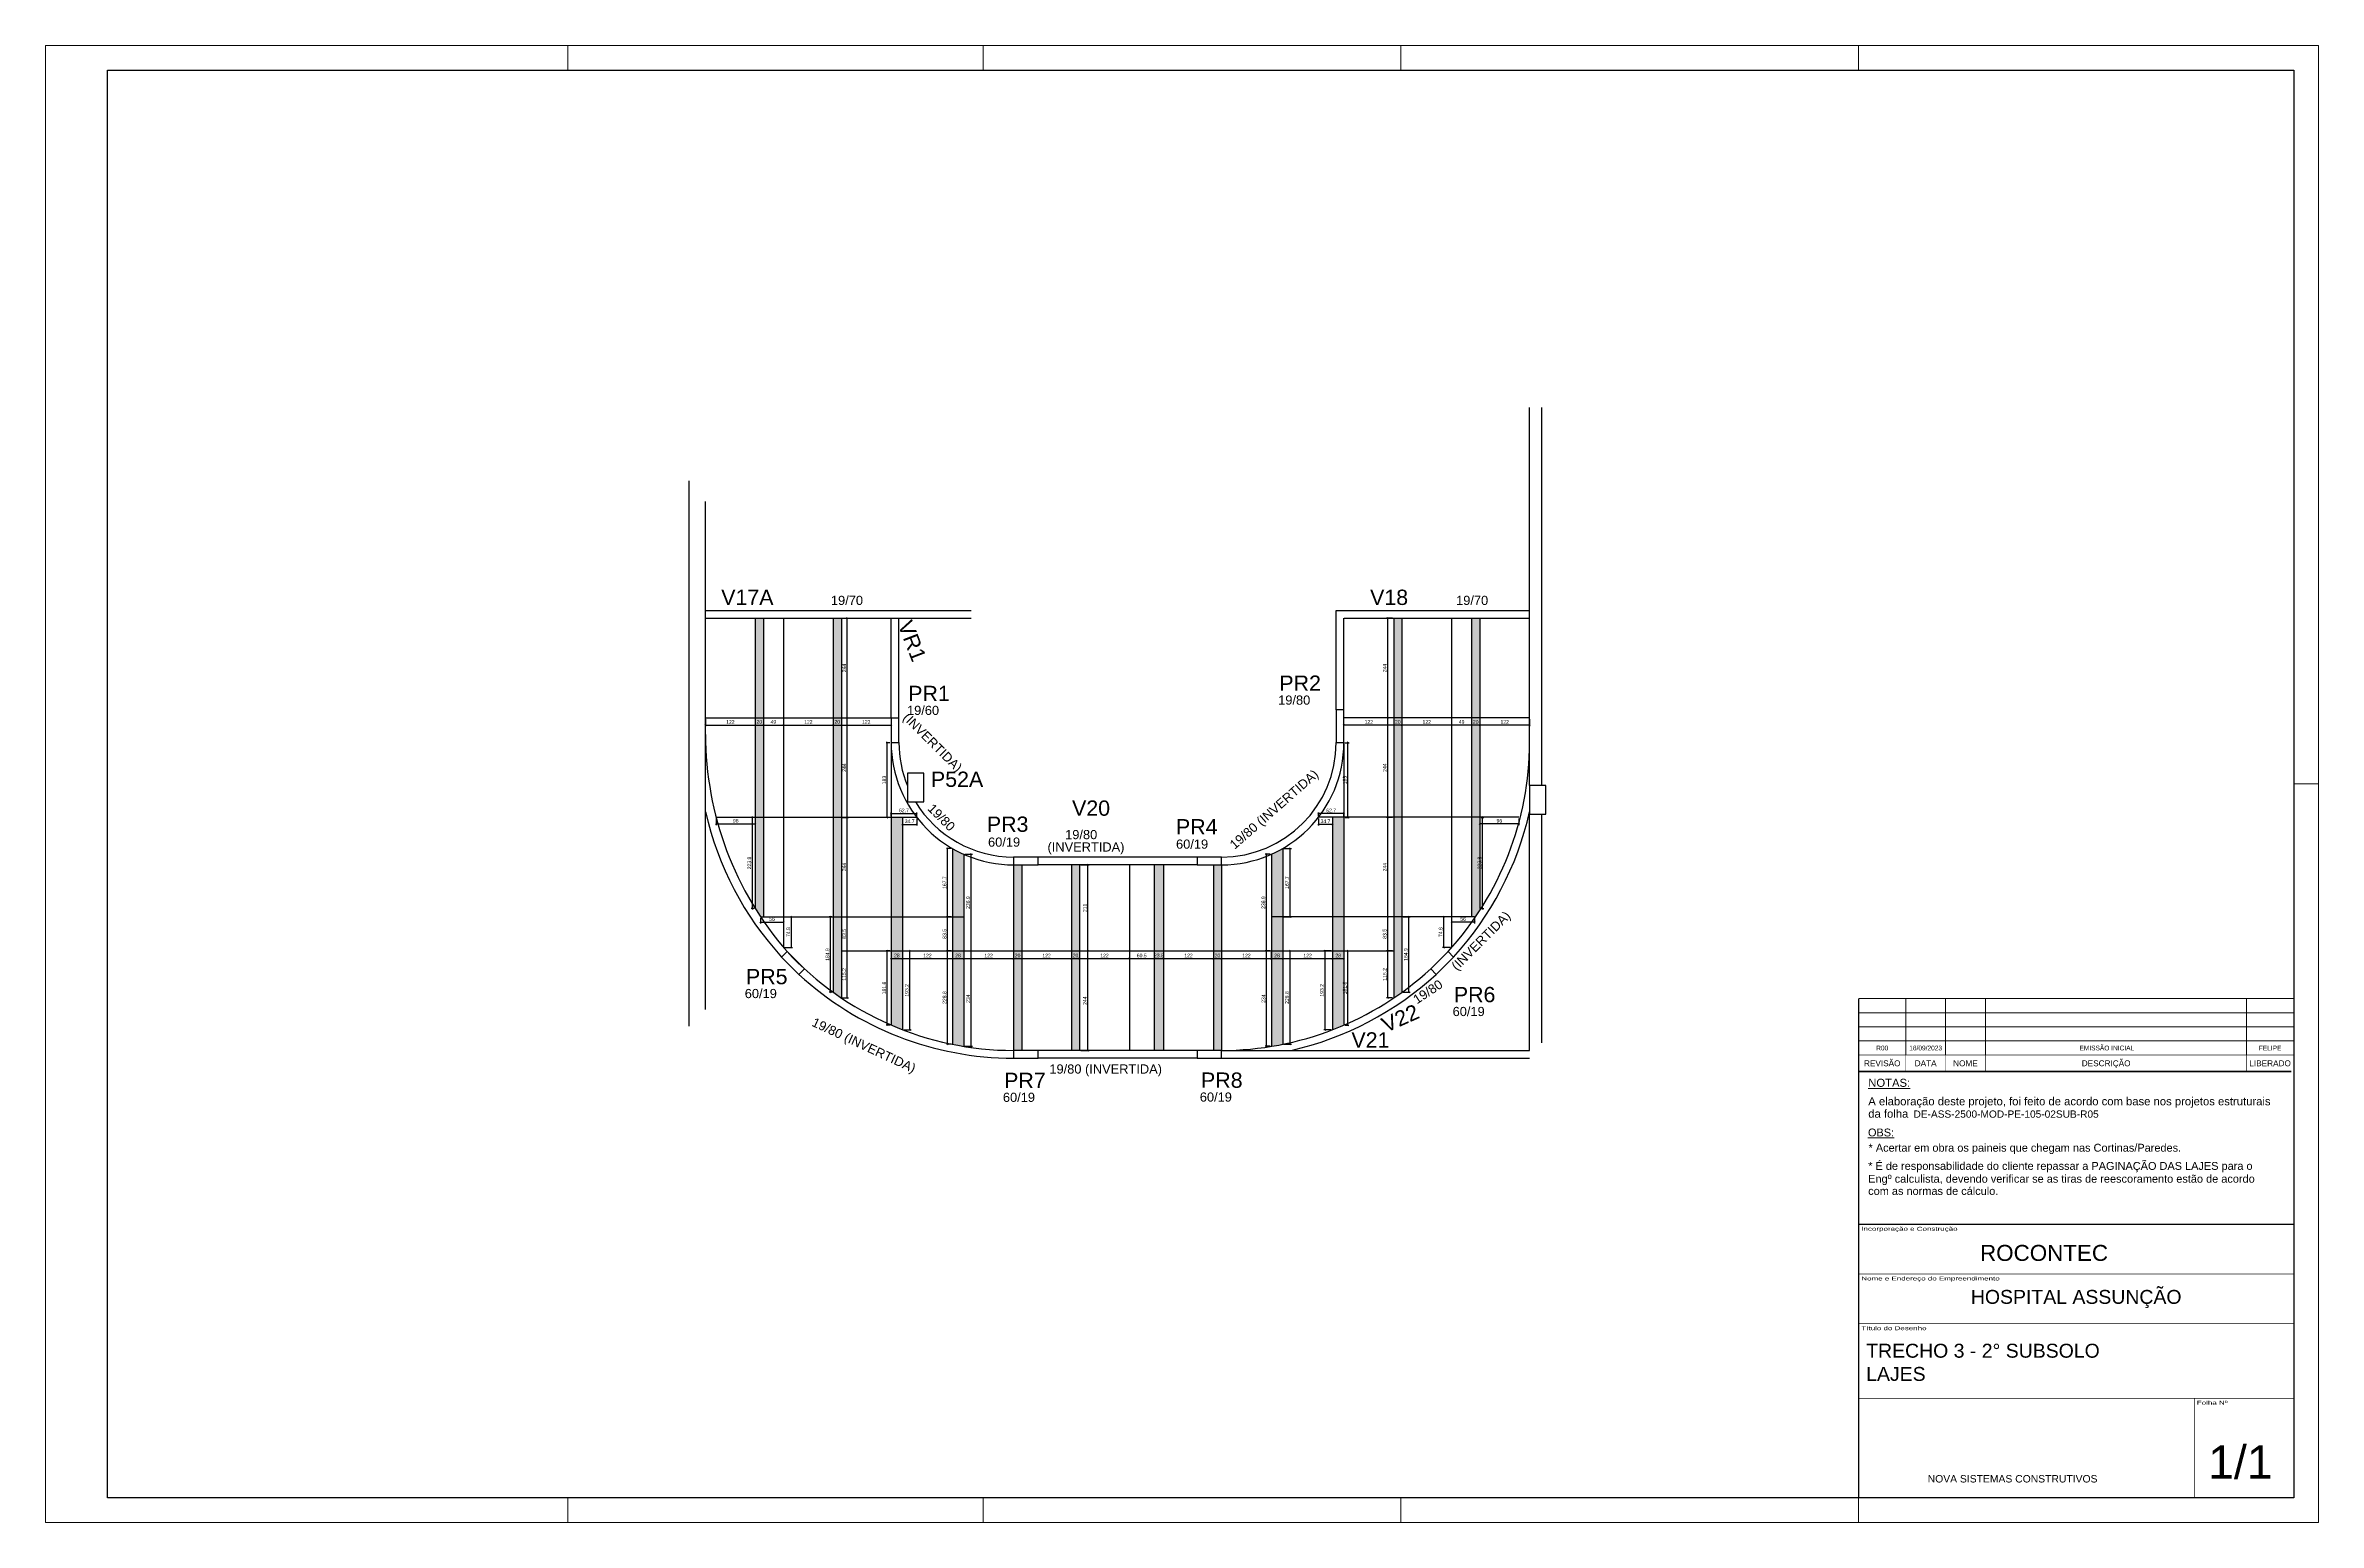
# Model space of a CAD drawing. Extents: x 1137 to 6709, y 1202 to 4823.
import ezdxf
from ezdxf.enums import TextEntityAlignment as Align

# ---------------------------------------------------------------- set-up
doc = ezdxf.new("R2010")
doc.units = 0
for name, color, linetype in [('216', 7, 'Continuous'), ('220', 4, 'Continuous'), ('Painéis', 200, 'Continuous'), ('Pilares', 5, 'Continuous'), ('VIGA', 3, 'Continuous')]:
    doc.layers.add(name, color=color, linetype=linetype)
for name, color, linetype, lineweight in [('CARIMBO', 255, 'Continuous', 9), ('FOLHA', 255, 'Continuous', 5), ('Folhas', 255, 'Continuous', 9), ('Hachura', 251, 'Continuous', 9)]:
    doc.layers.add(name, color=color, linetype=linetype, lineweight=lineweight)
doc.styles.add('ARIAL', font='arial.ttf')
doc.styles.add('COTA TECNICA-50', font='techl___.ttf', dxfattribs={"height": 9})
doc.styles.get("Standard").update_dxf_attribs({"font": 'arial.ttf'})
doc.styles.add('Tecnologia', font='')
doc.styles.add('VERDANA', font='verdana.ttf', dxfattribs={"oblique": 15})
doc.styles.get('Tecnologia').set_extended_font_data('Forgotten Futurist')
doc.dimstyles.new('COTA PAINEL-50', dxfattribs={"dimtxt": 9, "dimasz": 3, "dimexe": 3, "dimexo": 3, "dimgap": 3, "dimtad": 1, "dimdec": 1, "dimzin": 12, "dimdsep": 46, "dimtxsty": 'COTA TECNICA-50', "dimblk1": 'OBLIQUE', "dimblk2": 'OBLIQUE', "dimsah": 1, "dimcen": 0.9, "dimclrd": 4, "dimclre": 4, "dimclrt": 240, "dimadec": 1, "dimazin": 3, "dimtfac": 1, "dimtdec": 1, "dimtmove": 0, "dimatfit": 3, "dimfxl": 1, "dimtolj": 1, "dimtzin": 12, "dimarcsym": 0})

# ---------------------------------------------------------------- blocks, each defined once
blk = doc.blocks.new('Carimbo Laje')
at = {"layer": 'CARIMBO', "color": 30}
for points, const_width in [([(124981.9, 144853.7), (123684.7, 144853.7), (123684.7, 144038.4)], 4.45), ([(123684.7, 144705.5), (124981.9, 144705.5)], 1.48), ([(123684.7, 144557.3), (124981.9, 144557.3)], 1.48), ([(123684.7, 144334.9), (124981.9, 144334.9)], 1.48), ([(124685.4, 144038.4), (124685.4, 144334.9)], 1.48), ([(123684.7, 144038.4), (124981.9, 144038.4)], 1.48)]:
    blk.add_lwpolyline(points, dxfattribs=dict(at, const_width=const_width))
at = {"color": 0, "linetype": 'Continuous', "ltscale": 5, "style": 'ARIAL'}
blk.add_text('NOVA SISTEMAS CONSTRUTIVOS', height=22.118, dxfattribs=at).set_placement((123890.4, 144083.7))
at = {"color": 7, "style": 'ARIAL'}
blk.add_attdef('INCORPORAÇÃO_E_CONTRUÇÃO', text='', height=45.7, dxfattribs=at).set_placement((124364.7, 144777.9), align=Align.MIDDLE_CENTER)
blk.add_attdef('NOME_DA_OBRA', text='', height=41.5, dxfattribs=at).set_placement((124333.3, 144616.6), align=Align.CENTER)
for tag, p in [('PAVIMENTO', (123706.9, 144455.9)), ('TIPO_DE_PROJETO', (123706.9, 144386.8))]:
    blk.add_attdef(tag, p, '', height=41.5, dxfattribs=at)
at = {"color": 7, "style": 'ARIAL', "oblique": 10}
blk.add_attdef('FOLHA_Nº', text='', height=111.2, dxfattribs=at).set_placement((124832.8, 144149.1), align=Align.CENTER)
at = {"layer": 'CARIMBO', "color": 7, "style": 'VERDANA'}
blk.add_attdef('ENDEREÇO', text='', height=14.8, dxfattribs=at).set_placement((124333.3, 144572.1), align=Align.CENTER)
at = {"layer": 'Folhas', "style": 'Tecnologia', "width": 1.5}
for s, p in [('Incorporação e Construção', (123692.5, 144846.3)), ('Nome e Endereço do Empreendimento', (123692.5, 144698.1)), ('Título do Desenho', (123692.5, 144549.8)), ('Folha Nº', (124693.1, 144327.5))]:
    blk.add_text(s, height=11.86, dxfattribs=at).set_placement(p, align=Align.TOP_LEFT)
blk = doc.blocks.new('Revisão Carimbo')
at = {"color": 30}
for p, q in [((0, 155), (925, 155)), ((100, 35), (100, 155)), ((184.66, 35), (184.66, 155)), ((269.32, 35), (269.32, 155)), ((825, 35), (825, 155)), ((0, 125), (925, 125)), ((0, 95), (925, 95)), ((0, 65), (925, 65))]:
    blk.add_line(p, q, dxfattribs=at)
for points, const_width in [([(0, 0), (0, 155)], 3), ([(0, 0), (920, 0)], 3), ([(0, 35), (925, 35)], 1), ([(100, 35), (100, 0)], 1), ([(184.66, 35), (184.66, 0)], 1), ([(269.32, 35), (269.32, 0)], 1), ([(825, 35), (825, 0)], 1)]:
    blk.add_lwpolyline(points, dxfattribs=dict(at, const_width=const_width))
at = {"color": 7, "style": 'ARIAL'}
for s, p in [('REVISÃO', (50, 17.5)), ('DATA', (142.33, 17.5)), ('NOME', (226.99, 17.5)), ('DESCRIÇÃO', (526.27, 17.5)), ('LIBERADO', (875, 17.5))]:
    blk.add_text(s, height=12.5, dxfattribs=at).set_placement(p, align=Align.MIDDLE_CENTER)
at = {"layer": 'CARIMBO', "color": 7, "style": 'ARIAL'}
for tag, p in [('REVISÃO_03', (50, 140)), ('NOME', (226.99, 140)), ('LIBERADO', (875, 140)), ('REVISÃO_02', (50, 110)), ('DATA', (142.33, 140)), ('DATA', (142.33, 110)), ('NOME', (226.99, 110)), ('LIBERADO', (875, 110)), ('REVISÃO_01', (50, 80)), ('REVISÃO_00', (50, 50)), ('DATA', (142.33, 80)), ('DATA', (142.33, 50)), ('NOME', (226.99, 80)), ('NOME', (226.99, 50)), ('LIBERADO', (875, 80)), ('LIBERADO', (875, 50))]:
    blk.add_attdef(tag, text='', height=10, dxfattribs=at).set_placement(p, align=Align.MIDDLE_CENTER)
for p in [(279.32, 140), (279.32, 110), (279.32, 80), (279.32, 50)]:
    blk.add_attdef('DESCRIÇÃO', text='', height=10, dxfattribs=at).set_placement(p, align=Align.MIDDLE_LEFT)
blk = doc.blocks.new('_Oblique')
at = {"color": 0, "linetype": 'ByBlock', "lineweight": -2}
blk.add_line((-0.5, -0.5), (0.5, 0.5), dxfattribs=at)
blk = doc.blocks.new('*D254')
at = {"color": 4, "lineweight": -2, "transparency": 16777216}
for p, q in [((2755.2, 3172), (2755.2, 3154.3)), ((2755.2, 3157.3), (2877.2, 3157.3)), ((2877.2, 3172), (2877.2, 3154.3))]:
    blk.add_line(p, q, dxfattribs=at)
at = {"layer": 'Defpoints', "color": 0, "transparency": 16777216}
for p in [(2755.2, 3175), (2877.2, 3175), (2877.2, 3157.3)]:
    blk.add_point(p, dxfattribs=at)
at = {"color": 4, "lineweight": -2, "transparency": 16777216, "xscale": 3, "yscale": 3, "zscale": 3, "rotation": 180}
blk.add_blockref('_Oblique', (2755.2, 3157.3), dxfattribs=at)
at = {"color": 4, "lineweight": -2, "transparency": 16777216, "xscale": 3, "yscale": 3, "zscale": 3}
blk.add_blockref('_Oblique', (2877.2, 3157.3), dxfattribs=at)
at = {"color": 240, "transparency": 16777216, "insert": (2816.2, 3164.8), "char_height": 9, "attachment_point": 5, "style": 'COTA TECNICA-50'}
blk.add_mtext('\\A1;122', dxfattribs=at)
blk = doc.blocks.new('*D255')
at = {"color": 4, "lineweight": -2, "transparency": 16777216}
for p, q in [((2877.2, 3172), (2877.2, 3154.3)), ((2877.2, 3157.3), (2897.2, 3157.3))]:
    blk.add_line(p, q, dxfattribs=at)
at = {"layer": 'Defpoints', "color": 0, "transparency": 16777216}
for p in [(2877.2, 3175), (2897.2, 3157.3), (2897.2, 3157.3)]:
    blk.add_point(p, dxfattribs=at)
at = {"color": 4, "lineweight": -2, "transparency": 16777216, "xscale": 3, "yscale": 3, "zscale": 3, "rotation": 180}
blk.add_blockref('_Oblique', (2877.2, 3157.3), dxfattribs=at)
at = {"color": 4, "lineweight": -2, "transparency": 16777216, "xscale": 3, "yscale": 3, "zscale": 3}
blk.add_blockref('_Oblique', (2897.2, 3157.3), dxfattribs=at)
at = {"color": 240, "transparency": 16777216, "insert": (2887.2, 3164.9), "char_height": 9, "attachment_point": 5, "style": 'COTA TECNICA-50'}
blk.add_mtext('\\A1;20', dxfattribs=at)
blk = doc.blocks.new('*D253')
at = {"color": 4, "lineweight": -2, "transparency": 16777216}
blk.add_line((3088.2, 3157.3), (3210.2, 3157.3), dxfattribs=at)
at = {"layer": 'Defpoints', "color": 0, "transparency": 16777216}
for p in [(3088.2, 3157.3), (3210.2, 3157.3), (3210.2, 3157.3)]:
    blk.add_point(p, dxfattribs=at)
at = {"color": 4, "lineweight": -2, "transparency": 16777216, "xscale": 3, "yscale": 3, "zscale": 3, "rotation": 180}
blk.add_blockref('_Oblique', (3088.2, 3157.3), dxfattribs=at)
at = {"color": 4, "lineweight": -2, "transparency": 16777216, "xscale": 3, "yscale": 3, "zscale": 3}
blk.add_blockref('_Oblique', (3210.2, 3157.3), dxfattribs=at)
at = {"color": 240, "transparency": 16777216, "insert": (3149.2, 3164.8), "char_height": 9, "attachment_point": 5, "style": 'COTA TECNICA-50'}
blk.add_mtext('\\A1;122', dxfattribs=at)
blk = doc.blocks.new('*D265')
at = {"color": 4, "lineweight": -2, "transparency": 16777216}
for p, q in [((2781.3, 2928), (2781.3, 2912)), ((2781.3, 2915), (2877.2, 2915)), ((2877.2, 2928), (2877.2, 2912))]:
    blk.add_line(p, q, dxfattribs=at)
at = {"layer": 'Defpoints', "color": 0, "transparency": 16777216}
for p in [(2781.3, 2931), (2877.2, 2931), (2877.2, 2915)]:
    blk.add_point(p, dxfattribs=at)
at = {"color": 4, "lineweight": -2, "transparency": 16777216, "xscale": 3, "yscale": 3, "zscale": 3, "rotation": 180}
blk.add_blockref('_Oblique', (2781.3, 2915), dxfattribs=at)
at = {"color": 4, "lineweight": -2, "transparency": 16777216, "xscale": 3, "yscale": 3, "zscale": 3}
blk.add_blockref('_Oblique', (2877.2, 2915), dxfattribs=at)
at = {"color": 240, "transparency": 16777216, "insert": (2829.3, 2922.6), "char_height": 9, "attachment_point": 5, "style": 'COTA TECNICA-50'}
blk.add_mtext('\\A1;96', dxfattribs=at)
blk = doc.blocks.new('*D268')
at = {"color": 4, "lineweight": -2, "transparency": 16777216}
for p, q in [((3207.2, 3114), (3197.7, 3114)), ((3200.7, 2931), (3200.7, 3114)), ((3207.2, 2931), (3197.7, 2931))]:
    blk.add_line(p, q, dxfattribs=at)
at = {"layer": 'Defpoints', "color": 0, "transparency": 16777216}
for p in [(3200.7, 3114), (3210.2, 3114), (3210.2, 2931)]:
    blk.add_point(p, dxfattribs=at)
at = {"color": 4, "lineweight": -2, "transparency": 16777216, "xscale": 3, "yscale": 3, "zscale": 3}
for p, rotation in [((3200.7, 3114), 90), ((3200.7, 2931), 270)]:
    blk.add_blockref('_Oblique', p, dxfattribs=dict(at, rotation=rotation))
at = {"color": 240, "transparency": 16777216, "insert": (3193, 3022.5), "char_height": 9, "attachment_point": 5, "rotation": 90, "style": 'COTA TECNICA-50'}
blk.add_mtext('\\A1;183', dxfattribs=at)
blk = doc.blocks.new('*D269')
at = {"color": 4, "lineweight": -2, "transparency": 16777216}
for p, q in [((3210.2, 2934), (3210.2, 2943.2)), ((3210.2, 2940.2), (3272.9, 2940.2)), ((3272.9, 2934), (3272.9, 2943.2))]:
    blk.add_line(p, q, dxfattribs=at)
at = {"layer": 'Defpoints', "color": 0, "transparency": 16777216}
for p in [(3210.2, 2931), (3272.9, 2940.2), (3272.9, 2931)]:
    blk.add_point(p, dxfattribs=at)
at = {"color": 4, "lineweight": -2, "transparency": 16777216, "xscale": 3, "yscale": 3, "zscale": 3, "rotation": 180}
blk.add_blockref('_Oblique', (3210.2, 2940.2), dxfattribs=at)
at = {"color": 4, "lineweight": -2, "transparency": 16777216, "xscale": 3, "yscale": 3, "zscale": 3}
blk.add_blockref('_Oblique', (3272.9, 2940.2), dxfattribs=at)
at = {"color": 240, "transparency": 16777216, "insert": (3241.6, 2947.8), "char_height": 9, "attachment_point": 5, "style": 'COTA TECNICA-50'}
blk.add_mtext('\\A1;62.7', dxfattribs=at)
blk = doc.blocks.new('*D270')
at = {"color": 4, "lineweight": -2, "transparency": 16777216}
for p, q in [((3238.2, 2928), (3238.2, 2910.6)), ((3238.2, 2913.6), (3272.9, 2913.6)), ((3272.9, 2928), (3272.9, 2910.6))]:
    blk.add_line(p, q, dxfattribs=at)
at = {"layer": 'Defpoints', "color": 0, "transparency": 16777216}
for p in [(3238.2, 2931), (3272.9, 2931), (3272.9, 2913.6)]:
    blk.add_point(p, dxfattribs=at)
at = {"color": 4, "lineweight": -2, "transparency": 16777216, "xscale": 3, "yscale": 3, "zscale": 3, "rotation": 180}
blk.add_blockref('_Oblique', (3238.2, 2913.6), dxfattribs=at)
at = {"color": 4, "lineweight": -2, "transparency": 16777216, "xscale": 3, "yscale": 3, "zscale": 3}
blk.add_blockref('_Oblique', (3272.9, 2913.6), dxfattribs=at)
at = {"color": 240, "transparency": 16777216, "insert": (3255.6, 2921.3), "char_height": 9, "attachment_point": 5, "style": 'COTA TECNICA-50'}
blk.add_mtext('\\A1;34.7', dxfattribs=at)
blk = doc.blocks.new('*D271')
at = {"color": 4, "lineweight": -2, "transparency": 16777216}
for p, q in [((3357.2, 2854.7), (3345.7, 2854.7)), ((3348.7, 2687), (3348.7, 2854.7)), ((3357.2, 2687), (3345.7, 2687))]:
    blk.add_line(p, q, dxfattribs=at)
at = {"layer": 'Defpoints', "color": 0, "transparency": 16777216}
for p in [(3348.7, 2854.7), (3360.2, 2854.7), (3360.2, 2687)]:
    blk.add_point(p, dxfattribs=at)
at = {"color": 4, "lineweight": -2, "transparency": 16777216, "xscale": 3, "yscale": 3, "zscale": 3}
for p, rotation in [((3348.7, 2854.7), 90), ((3348.7, 2687), 270)]:
    blk.add_blockref('_Oblique', p, dxfattribs=dict(at, rotation=rotation))
at = {"color": 240, "transparency": 16777216, "insert": (3341.1, 2770.9), "char_height": 9, "attachment_point": 5, "rotation": 90, "style": 'COTA TECNICA-50'}
blk.add_mtext('\\A1;167.7', dxfattribs=at)
blk = doc.blocks.new('*D272')
at = {"color": 4, "lineweight": -2, "transparency": 16777216}
for p, q in [((3210.2, 2600.5), (3210.2, 2581.6)), ((3210.2, 2584.6), (3238.2, 2584.6)), ((3238.2, 2600.5), (3238.2, 2581.6))]:
    blk.add_line(p, q, dxfattribs=at)
at = {"layer": 'Defpoints', "color": 0, "transparency": 16777216}
for p in [(3210.2, 2603.5), (3238.2, 2603.5), (3238.2, 2584.6)]:
    blk.add_point(p, dxfattribs=at)
at = {"color": 4, "lineweight": -2, "transparency": 16777216, "xscale": 3, "yscale": 3, "zscale": 3, "rotation": 180}
blk.add_blockref('_Oblique', (3210.2, 2584.6), dxfattribs=at)
at = {"color": 4, "lineweight": -2, "transparency": 16777216, "xscale": 3, "yscale": 3, "zscale": 3}
blk.add_blockref('_Oblique', (3238.2, 2584.6), dxfattribs=at)
at = {"color": 240, "transparency": 16777216, "insert": (3224.2, 2592.2), "char_height": 9, "attachment_point": 5, "style": 'COTA TECNICA-50'}
blk.add_mtext('\\A1;28', dxfattribs=at)
blk = doc.blocks.new('*D273')
at = {"color": 4, "lineweight": -2, "transparency": 16777216}
for p, q in [((3238.2, 2600.5), (3238.2, 2581.6)), ((3238.2, 2584.6), (3360.2, 2584.6))]:
    blk.add_line(p, q, dxfattribs=at)
at = {"layer": 'Defpoints', "color": 0, "transparency": 16777216}
for p in [(3238.2, 2603.5), (3360.2, 2584.6), (3360.2, 2584.6)]:
    blk.add_point(p, dxfattribs=at)
at = {"color": 4, "lineweight": -2, "transparency": 16777216, "xscale": 3, "yscale": 3, "zscale": 3, "rotation": 180}
blk.add_blockref('_Oblique', (3238.2, 2584.6), dxfattribs=at)
at = {"color": 4, "lineweight": -2, "transparency": 16777216, "xscale": 3, "yscale": 3, "zscale": 3}
blk.add_blockref('_Oblique', (3360.2, 2584.6), dxfattribs=at)
at = {"color": 240, "transparency": 16777216, "insert": (3299.2, 2592.1), "char_height": 9, "attachment_point": 5, "style": 'COTA TECNICA-50'}
blk.add_mtext('\\A1;122', dxfattribs=at)
blk = doc.blocks.new('*D274')
at = {"color": 4, "lineweight": -2, "transparency": 16777216}
blk.add_line((3360.2, 2584.6), (3388.2, 2584.6), dxfattribs=at)
at = {"layer": 'Defpoints', "color": 0, "transparency": 16777216}
for p in [(3360.2, 2584.6), (3388.2, 2584.6), (3388.2, 2584.6)]:
    blk.add_point(p, dxfattribs=at)
at = {"color": 4, "lineweight": -2, "transparency": 16777216, "xscale": 3, "yscale": 3, "zscale": 3, "rotation": 180}
blk.add_blockref('_Oblique', (3360.2, 2584.6), dxfattribs=at)
at = {"color": 4, "lineweight": -2, "transparency": 16777216, "xscale": 3, "yscale": 3, "zscale": 3}
blk.add_blockref('_Oblique', (3388.2, 2584.6), dxfattribs=at)
at = {"color": 240, "transparency": 16777216, "insert": (3374.2, 2592.2), "char_height": 9, "attachment_point": 5, "style": 'COTA TECNICA-50'}
blk.add_mtext('\\A1;28', dxfattribs=at)
blk = doc.blocks.new('*D275')
at = {"color": 4, "lineweight": -2, "transparency": 16777216}
blk.add_line((3388.2, 2584.6), (3510.2, 2584.6), dxfattribs=at)
at = {"layer": 'Defpoints', "color": 0, "transparency": 16777216}
for p in [(3388.2, 2584.6), (3510.2, 2584.6), (3510.2, 2584.6)]:
    blk.add_point(p, dxfattribs=at)
at = {"color": 4, "lineweight": -2, "transparency": 16777216, "xscale": 3, "yscale": 3, "zscale": 3, "rotation": 180}
blk.add_blockref('_Oblique', (3388.2, 2584.6), dxfattribs=at)
at = {"color": 4, "lineweight": -2, "transparency": 16777216, "xscale": 3, "yscale": 3, "zscale": 3}
blk.add_blockref('_Oblique', (3510.2, 2584.6), dxfattribs=at)
at = {"color": 240, "transparency": 16777216, "insert": (3449.2, 2592.1), "char_height": 9, "attachment_point": 5, "style": 'COTA TECNICA-50'}
blk.add_mtext('\\A1;122', dxfattribs=at)
blk = doc.blocks.new('*D276')
at = {"color": 4, "lineweight": -2, "transparency": 16777216}
blk.add_line((3510.2, 2584.6), (3530.2, 2584.6), dxfattribs=at)
at = {"layer": 'Defpoints', "color": 0, "transparency": 16777216}
for p in [(3510.2, 2584.6), (3530.2, 2584.6), (3530.2, 2584.6)]:
    blk.add_point(p, dxfattribs=at)
at = {"color": 4, "lineweight": -2, "transparency": 16777216, "xscale": 3, "yscale": 3, "zscale": 3, "rotation": 180}
blk.add_blockref('_Oblique', (3510.2, 2584.6), dxfattribs=at)
at = {"color": 4, "lineweight": -2, "transparency": 16777216, "xscale": 3, "yscale": 3, "zscale": 3}
blk.add_blockref('_Oblique', (3530.2, 2584.6), dxfattribs=at)
at = {"color": 240, "transparency": 16777216, "insert": (3520.2, 2592.2), "char_height": 9, "attachment_point": 5, "style": 'COTA TECNICA-50'}
blk.add_mtext('\\A1;20', dxfattribs=at)
blk = doc.blocks.new('*D277')
at = {"color": 4, "lineweight": -2, "transparency": 16777216}
blk.add_line((3530.2, 2584.6), (3652.2, 2584.6), dxfattribs=at)
at = {"layer": 'Defpoints', "color": 0, "transparency": 16777216}
for p in [(3530.2, 2584.6), (3652.2, 2584.6), (3652.2, 2584.6)]:
    blk.add_point(p, dxfattribs=at)
at = {"color": 4, "lineweight": -2, "transparency": 16777216, "xscale": 3, "yscale": 3, "zscale": 3, "rotation": 180}
blk.add_blockref('_Oblique', (3530.2, 2584.6), dxfattribs=at)
at = {"color": 4, "lineweight": -2, "transparency": 16777216, "xscale": 3, "yscale": 3, "zscale": 3}
blk.add_blockref('_Oblique', (3652.2, 2584.6), dxfattribs=at)
at = {"color": 240, "transparency": 16777216, "insert": (3591.2, 2592.1), "char_height": 9, "attachment_point": 5, "style": 'COTA TECNICA-50'}
blk.add_mtext('\\A1;122', dxfattribs=at)
blk = doc.blocks.new('*D278')
at = {"color": 4, "lineweight": -2, "transparency": 16777216}
for p, q in [((3652.2, 2584.6), (3672.2, 2584.6)), ((3672.2, 2586.1), (3672.2, 2587.6))]:
    blk.add_line(p, q, dxfattribs=at)
at = {"layer": 'Defpoints', "color": 0, "transparency": 16777216}
for p in [(3652.2, 2584.6), (3672.2, 2584.6), (3672.2, 2583.1)]:
    blk.add_point(p, dxfattribs=at)
at = {"color": 4, "lineweight": -2, "transparency": 16777216, "xscale": 3, "yscale": 3, "zscale": 3, "rotation": 180}
blk.add_blockref('_Oblique', (3652.2, 2584.6), dxfattribs=at)
at = {"color": 4, "lineweight": -2, "transparency": 16777216, "xscale": 3, "yscale": 3, "zscale": 3}
blk.add_blockref('_Oblique', (3672.2, 2584.6), dxfattribs=at)
at = {"color": 240, "transparency": 16777216, "insert": (3662.2, 2592.2), "char_height": 9, "attachment_point": 5, "style": 'COTA TECNICA-50'}
blk.add_mtext('\\A1;20', dxfattribs=at)
blk = doc.blocks.new('*D279')
at = {"color": 4, "lineweight": -2, "transparency": 16777216}
for p, q in [((3672.2, 2586.1), (3672.2, 2587.6)), ((3672.2, 2584.6), (3794.2, 2584.6)), ((3794.2, 2586.1), (3794.2, 2587.6))]:
    blk.add_line(p, q, dxfattribs=at)
at = {"layer": 'Defpoints', "color": 0, "transparency": 16777216}
for p in [(3672.2, 2583.1), (3794.2, 2584.6), (3794.2, 2583.1)]:
    blk.add_point(p, dxfattribs=at)
at = {"color": 4, "lineweight": -2, "transparency": 16777216, "xscale": 3, "yscale": 3, "zscale": 3, "rotation": 180}
blk.add_blockref('_Oblique', (3672.2, 2584.6), dxfattribs=at)
at = {"color": 4, "lineweight": -2, "transparency": 16777216, "xscale": 3, "yscale": 3, "zscale": 3}
blk.add_blockref('_Oblique', (3794.2, 2584.6), dxfattribs=at)
at = {"color": 240, "transparency": 16777216, "insert": (3733.2, 2592.1), "char_height": 9, "attachment_point": 5, "style": 'COTA TECNICA-50'}
blk.add_mtext('\\A1;122', dxfattribs=at)
blk = doc.blocks.new('*D280')
at = {"color": 4, "lineweight": -2, "transparency": 16777216}
for p, q in [((3794.2, 2586.1), (3794.2, 2587.6)), ((3794.2, 2584.6), (3854.7, 2584.6))]:
    blk.add_line(p, q, dxfattribs=at)
at = {"layer": 'Defpoints', "color": 0, "transparency": 16777216}
for p in [(3794.2, 2583.1), (3854.7, 2584.6), (3854.7, 2584.6)]:
    blk.add_point(p, dxfattribs=at)
at = {"color": 4, "lineweight": -2, "transparency": 16777216, "xscale": 3, "yscale": 3, "zscale": 3, "rotation": 180}
blk.add_blockref('_Oblique', (3794.2, 2584.6), dxfattribs=at)
at = {"color": 4, "lineweight": -2, "transparency": 16777216, "xscale": 3, "yscale": 3, "zscale": 3}
blk.add_blockref('_Oblique', (3854.7, 2584.6), dxfattribs=at)
at = {"color": 240, "transparency": 16777216, "insert": (3824.5, 2592.2), "char_height": 9, "attachment_point": 5, "style": 'COTA TECNICA-50'}
blk.add_mtext('\\A1;60.5', dxfattribs=at)
blk = doc.blocks.new('*D281')
at = {"color": 4, "lineweight": -2, "transparency": 16777216}
blk.add_line((3854.7, 2584.6), (3878.2, 2584.6), dxfattribs=at)
at = {"layer": 'Defpoints', "color": 0, "transparency": 16777216}
for p in [(3854.7, 2584.6), (3878.2, 2584.6), (3878.2, 2584.6)]:
    blk.add_point(p, dxfattribs=at)
at = {"color": 4, "lineweight": -2, "transparency": 16777216, "xscale": 3, "yscale": 3, "zscale": 3, "rotation": 180}
blk.add_blockref('_Oblique', (3854.7, 2584.6), dxfattribs=at)
at = {"color": 4, "lineweight": -2, "transparency": 16777216, "xscale": 3, "yscale": 3, "zscale": 3}
blk.add_blockref('_Oblique', (3878.2, 2584.6), dxfattribs=at)
at = {"color": 240, "transparency": 16777216, "insert": (3866.5, 2592.3), "char_height": 9, "attachment_point": 5, "style": 'COTA TECNICA-50'}
blk.add_mtext('\\A1;23.5', dxfattribs=at)
blk = doc.blocks.new('*D282')
at = {"color": 4, "lineweight": -2, "transparency": 16777216}
blk.add_line((3878.2, 2584.6), (4000.2, 2584.6), dxfattribs=at)
at = {"layer": 'Defpoints', "color": 0, "transparency": 16777216}
for p in [(3878.2, 2584.6), (4000.2, 2584.6), (4000.2, 2584.6)]:
    blk.add_point(p, dxfattribs=at)
at = {"color": 4, "lineweight": -2, "transparency": 16777216, "xscale": 3, "yscale": 3, "zscale": 3, "rotation": 180}
blk.add_blockref('_Oblique', (3878.2, 2584.6), dxfattribs=at)
at = {"color": 4, "lineweight": -2, "transparency": 16777216, "xscale": 3, "yscale": 3, "zscale": 3}
blk.add_blockref('_Oblique', (4000.2, 2584.6), dxfattribs=at)
at = {"color": 240, "transparency": 16777216, "insert": (3939.2, 2592.1), "char_height": 9, "attachment_point": 5, "style": 'COTA TECNICA-50'}
blk.add_mtext('\\A1;122', dxfattribs=at)
blk = doc.blocks.new('*D283')
at = {"color": 4, "lineweight": -2, "transparency": 16777216}
blk.add_line((4000.2, 2584.6), (4020.2, 2584.6), dxfattribs=at)
at = {"layer": 'Defpoints', "color": 0, "transparency": 16777216}
for p in [(4000.2, 2584.6), (4020.2, 2584.6), (4020.2, 2584.6)]:
    blk.add_point(p, dxfattribs=at)
at = {"color": 4, "lineweight": -2, "transparency": 16777216, "xscale": 3, "yscale": 3, "zscale": 3, "rotation": 180}
blk.add_blockref('_Oblique', (4000.2, 2584.6), dxfattribs=at)
at = {"color": 4, "lineweight": -2, "transparency": 16777216, "xscale": 3, "yscale": 3, "zscale": 3}
blk.add_blockref('_Oblique', (4020.2, 2584.6), dxfattribs=at)
at = {"color": 240, "transparency": 16777216, "insert": (4010.2, 2592.2), "char_height": 9, "attachment_point": 5, "style": 'COTA TECNICA-50'}
blk.add_mtext('\\A1;20', dxfattribs=at)
blk = doc.blocks.new('*D284')
at = {"color": 4, "lineweight": -2, "transparency": 16777216}
for p, q in [((2897.2, 3172), (2897.2, 3154.3)), ((2897.2, 3157.3), (2946.2, 3157.3)), ((2946.2, 3172), (2946.2, 3154.3))]:
    blk.add_line(p, q, dxfattribs=at)
at = {"layer": 'Defpoints', "color": 0, "transparency": 16777216}
for p in [(2897.2, 3175), (2946.2, 3175), (2946.2, 3157.3)]:
    blk.add_point(p, dxfattribs=at)
at = {"color": 4, "lineweight": -2, "transparency": 16777216, "xscale": 3, "yscale": 3, "zscale": 3, "rotation": 180}
blk.add_blockref('_Oblique', (2897.2, 3157.3), dxfattribs=at)
at = {"color": 4, "lineweight": -2, "transparency": 16777216, "xscale": 3, "yscale": 3, "zscale": 3}
blk.add_blockref('_Oblique', (2946.2, 3157.3), dxfattribs=at)
at = {"color": 240, "transparency": 16777216, "insert": (2921.7, 3164.9), "char_height": 9, "attachment_point": 5, "style": 'COTA TECNICA-50'}
blk.add_mtext('\\A1;49', dxfattribs=at)
blk = doc.blocks.new('*D285')
at = {"color": 4, "lineweight": -2, "transparency": 16777216}
for p, q in [((2946.2, 3172), (2946.2, 3154.3)), ((2946.2, 3157.3), (3068.2, 3157.3)), ((3068.2, 3172), (3068.2, 3154.3))]:
    blk.add_line(p, q, dxfattribs=at)
at = {"layer": 'Defpoints', "color": 0, "transparency": 16777216}
for p in [(2946.2, 3175), (3068.2, 3175), (3068.2, 3157.3)]:
    blk.add_point(p, dxfattribs=at)
at = {"color": 4, "lineweight": -2, "transparency": 16777216, "xscale": 3, "yscale": 3, "zscale": 3, "rotation": 180}
blk.add_blockref('_Oblique', (2946.2, 3157.3), dxfattribs=at)
at = {"color": 4, "lineweight": -2, "transparency": 16777216, "xscale": 3, "yscale": 3, "zscale": 3}
blk.add_blockref('_Oblique', (3068.2, 3157.3), dxfattribs=at)
at = {"color": 240, "transparency": 16777216, "insert": (3007.2, 3164.8), "char_height": 9, "attachment_point": 5, "style": 'COTA TECNICA-50'}
blk.add_mtext('\\A1;122', dxfattribs=at)
blk = doc.blocks.new('*D286')
at = {"color": 4, "lineweight": -2, "transparency": 16777216}
for p, q in [((3068.2, 3172), (3068.2, 3154.3)), ((3068.2, 3157.3), (3088.2, 3157.3)), ((3088.2, 3172), (3088.2, 3154.3))]:
    blk.add_line(p, q, dxfattribs=at)
at = {"layer": 'Defpoints', "color": 0, "transparency": 16777216}
for p in [(3068.2, 3175), (3088.2, 3175), (3088.2, 3157.3)]:
    blk.add_point(p, dxfattribs=at)
at = {"color": 4, "lineweight": -2, "transparency": 16777216, "xscale": 3, "yscale": 3, "zscale": 3, "rotation": 180}
blk.add_blockref('_Oblique', (3068.2, 3157.3), dxfattribs=at)
at = {"color": 4, "lineweight": -2, "transparency": 16777216, "xscale": 3, "yscale": 3, "zscale": 3}
blk.add_blockref('_Oblique', (3088.2, 3157.3), dxfattribs=at)
at = {"color": 240, "transparency": 16777216, "insert": (3078.2, 3164.9), "char_height": 9, "attachment_point": 5, "style": 'COTA TECNICA-50'}
blk.add_mtext('\\A1;20', dxfattribs=at)
blk = doc.blocks.new('*D287')
at = {"color": 4, "lineweight": -2, "transparency": 16777216}
for p, q in [((3091.2, 2603.5), (3105.7, 2603.5)), ((3102.7, 2488.3), (3102.7, 2603.5)), ((3091.2, 2488.3), (3105.7, 2488.3))]:
    blk.add_line(p, q, dxfattribs=at)
at = {"layer": 'Defpoints', "color": 0, "transparency": 16777216}
for p in [(3088.2, 2603.5), (3102.7, 2603.5), (3088.2, 2488.3)]:
    blk.add_point(p, dxfattribs=at)
at = {"color": 4, "lineweight": -2, "transparency": 16777216, "xscale": 3, "yscale": 3, "zscale": 3}
for p, rotation in [((3102.7, 2603.5), 90), ((3102.7, 2488.3), 270)]:
    blk.add_blockref('_Oblique', p, dxfattribs=dict(at, rotation=rotation))
at = {"color": 240, "transparency": 16777216, "insert": (3095.1, 2545.9), "char_height": 9, "attachment_point": 5, "rotation": 90, "style": 'COTA TECNICA-50'}
blk.add_mtext('\\A1;115.2', dxfattribs=at)
blk = doc.blocks.new('*D288')
at = {"color": 4, "lineweight": -2, "transparency": 16777216}
for p, q in [((3091.2, 2687), (3105.7, 2687)), ((3102.7, 2603.5), (3102.7, 2687)), ((3091.2, 2603.5), (3105.7, 2603.5))]:
    blk.add_line(p, q, dxfattribs=at)
at = {"layer": 'Defpoints', "color": 0, "transparency": 16777216}
for p in [(3088.2, 2687), (3102.7, 2687), (3088.2, 2603.5)]:
    blk.add_point(p, dxfattribs=at)
at = {"color": 4, "lineweight": -2, "transparency": 16777216, "xscale": 3, "yscale": 3, "zscale": 3}
for p, rotation in [((3102.7, 2687), 90), ((3102.7, 2603.5), 270)]:
    blk.add_blockref('_Oblique', p, dxfattribs=dict(at, rotation=rotation))
at = {"color": 240, "transparency": 16777216, "insert": (3095, 2645.3), "char_height": 9, "attachment_point": 5, "rotation": 90, "style": 'COTA TECNICA-50'}
blk.add_mtext('\\A1;83.5', dxfattribs=at)
blk = doc.blocks.new('*D289')
at = {"color": 4, "lineweight": -2, "transparency": 16777216}
for p, q in [((3091.2, 2931), (3105.7, 2931)), ((3102.7, 2687), (3102.7, 2931)), ((3091.2, 2687), (3105.7, 2687))]:
    blk.add_line(p, q, dxfattribs=at)
at = {"layer": 'Defpoints', "color": 0, "transparency": 16777216}
for p in [(3088.2, 2931), (3102.7, 2931), (3088.2, 2687)]:
    blk.add_point(p, dxfattribs=at)
at = {"color": 4, "lineweight": -2, "transparency": 16777216, "xscale": 3, "yscale": 3, "zscale": 3}
for p, rotation in [((3102.7, 2931), 90), ((3102.7, 2687), 270)]:
    blk.add_blockref('_Oblique', p, dxfattribs=dict(at, rotation=rotation))
at = {"color": 240, "transparency": 16777216, "insert": (3095.1, 2809), "char_height": 9, "attachment_point": 5, "rotation": 90, "style": 'COTA TECNICA-50'}
blk.add_mtext('\\A1;244', dxfattribs=at)
blk = doc.blocks.new('*D290')
at = {"color": 4, "lineweight": -2, "transparency": 16777216}
for p, q in [((3091.2, 3175), (3105.7, 3175)), ((3102.7, 2931), (3102.7, 3175)), ((3091.2, 2931), (3105.7, 2931))]:
    blk.add_line(p, q, dxfattribs=at)
at = {"layer": 'Defpoints', "color": 0, "transparency": 16777216}
for p in [(3088.2, 3175), (3102.7, 3175), (3088.2, 2931)]:
    blk.add_point(p, dxfattribs=at)
at = {"color": 4, "lineweight": -2, "transparency": 16777216, "xscale": 3, "yscale": 3, "zscale": 3}
for p, rotation in [((3102.7, 3175), 90), ((3102.7, 2931), 270)]:
    blk.add_blockref('_Oblique', p, dxfattribs=dict(at, rotation=rotation))
at = {"color": 240, "transparency": 16777216, "insert": (3095.1, 3053), "char_height": 9, "attachment_point": 5, "rotation": 90, "style": 'COTA TECNICA-50'}
blk.add_mtext('\\A1;244', dxfattribs=at)
blk = doc.blocks.new('*D291')
at = {"color": 4, "lineweight": -2, "transparency": 16777216}
for p, q in [((3091.2, 3419), (3105.7, 3419)), ((3102.7, 3175), (3102.7, 3419)), ((3091.2, 3175), (3105.7, 3175))]:
    blk.add_line(p, q, dxfattribs=at)
at = {"layer": 'Defpoints', "color": 0, "transparency": 16777216}
for p in [(3088.2, 3419), (3102.7, 3419), (3088.2, 3175)]:
    blk.add_point(p, dxfattribs=at)
at = {"color": 4, "lineweight": -2, "transparency": 16777216, "xscale": 3, "yscale": 3, "zscale": 3}
for p, rotation in [((3102.7, 3419), 90), ((3102.7, 3175), 270)]:
    blk.add_blockref('_Oblique', p, dxfattribs=dict(at, rotation=rotation))
at = {"color": 240, "transparency": 16777216, "insert": (3095.1, 3297), "char_height": 9, "attachment_point": 5, "rotation": 90, "style": 'COTA TECNICA-50'}
blk.add_mtext('\\A1;244', dxfattribs=at)
blk = doc.blocks.new('*D292')
at = {"color": 4, "lineweight": -2, "transparency": 16777216}
for p, q in [((2890.2, 2684), (2890.2, 2671)), ((2946.2, 2684), (2946.2, 2671)), ((2890.2, 2674), (2946.2, 2674))]:
    blk.add_line(p, q, dxfattribs=at)
at = {"layer": 'Defpoints', "color": 0, "transparency": 16777216}
for p in [(2890.2, 2687), (2946.2, 2687), (2946.2, 2674)]:
    blk.add_point(p, dxfattribs=at)
at = {"color": 4, "lineweight": -2, "transparency": 16777216, "xscale": 3, "yscale": 3, "zscale": 3, "rotation": 180}
blk.add_blockref('_Oblique', (2890.2, 2674), dxfattribs=at)
at = {"color": 4, "lineweight": -2, "transparency": 16777216, "xscale": 3, "yscale": 3, "zscale": 3}
blk.add_blockref('_Oblique', (2946.2, 2674), dxfattribs=at)
at = {"color": 240, "transparency": 16777216, "insert": (2918.2, 2681.6), "char_height": 9, "attachment_point": 5, "style": 'COTA TECNICA-50'}
blk.add_mtext('\\A1;56', dxfattribs=at)
blk = doc.blocks.new('*D293')
at = {"color": 4, "lineweight": -2, "transparency": 16777216}
for p, q in [((2949.2, 2687), (2968.6, 2687)), ((2965.6, 2612.3), (2965.6, 2687)), ((2949.2, 2612.3), (2968.6, 2612.3))]:
    blk.add_line(p, q, dxfattribs=at)
at = {"layer": 'Defpoints', "color": 0, "transparency": 16777216}
for p in [(2946.2, 2687), (2965.6, 2687), (2946.2, 2612.3)]:
    blk.add_point(p, dxfattribs=at)
at = {"color": 4, "lineweight": -2, "transparency": 16777216, "xscale": 3, "yscale": 3, "zscale": 3}
for p, rotation in [((2965.6, 2687), 90), ((2965.6, 2612.3), 270)]:
    blk.add_blockref('_Oblique', p, dxfattribs=dict(at, rotation=rotation))
at = {"color": 240, "transparency": 16777216, "insert": (2958.1, 2649.6), "char_height": 9, "attachment_point": 5, "rotation": 90, "style": 'COTA TECNICA-50'}
blk.add_mtext('\\A1;74.8', dxfattribs=at)
blk = doc.blocks.new('*D294')
at = {"color": 4, "lineweight": -2, "transparency": 16777216}
for p, q in [((2874.2, 2931), (2867.3, 2931)), ((2870.3, 2707.2), (2870.3, 2931)), ((2874.2, 2707.2), (2867.3, 2707.2))]:
    blk.add_line(p, q, dxfattribs=at)
at = {"layer": 'Defpoints', "color": 0, "transparency": 16777216}
for p in [(2870.3, 2931), (2877.2, 2931), (2877.2, 2707.2)]:
    blk.add_point(p, dxfattribs=at)
at = {"color": 4, "lineweight": -2, "transparency": 16777216, "xscale": 3, "yscale": 3, "zscale": 3}
for p, rotation in [((2870.3, 2931), 90), ((2870.3, 2707.2), 270)]:
    blk.add_blockref('_Oblique', p, dxfattribs=dict(at, rotation=rotation))
at = {"color": 240, "transparency": 16777216, "insert": (2862.6, 2819.1), "char_height": 9, "attachment_point": 5, "rotation": 90, "style": 'COTA TECNICA-50'}
blk.add_mtext('\\A1;223.8', dxfattribs=at)
blk = doc.blocks.new('*D295')
at = {"color": 4, "lineweight": -2, "transparency": 16777216}
for p, q in [((3065.2, 2687), (3058.6, 2687)), ((3061.6, 2502.2), (3061.6, 2687)), ((3065.2, 2502.2), (3058.6, 2502.2))]:
    blk.add_line(p, q, dxfattribs=at)
at = {"layer": 'Defpoints', "color": 0, "transparency": 16777216}
for p in [(3061.6, 2687), (3068.2, 2687), (3068.2, 2502.2)]:
    blk.add_point(p, dxfattribs=at)
at = {"color": 4, "lineweight": -2, "transparency": 16777216, "xscale": 3, "yscale": 3, "zscale": 3}
for p, rotation in [((3061.6, 2687), 90), ((3061.6, 2502.2), 270)]:
    blk.add_blockref('_Oblique', p, dxfattribs=dict(at, rotation=rotation))
at = {"color": 240, "transparency": 16777216, "insert": (3054, 2594.6), "char_height": 9, "attachment_point": 5, "rotation": 90, "style": 'COTA TECNICA-50'}
blk.add_mtext('\\A1;184.9', dxfattribs=at)
blk = doc.blocks.new('*D296')
at = {"color": 4, "lineweight": -2, "transparency": 16777216}
for p, q in [((3207.2, 2603.5), (3197.8, 2603.5)), ((3200.8, 2421.8), (3200.8, 2603.5)), ((3207.2, 2421.8), (3197.8, 2421.8))]:
    blk.add_line(p, q, dxfattribs=at)
at = {"layer": 'Defpoints', "color": 0, "transparency": 16777216}
for p in [(3200.8, 2603.5), (3210.2, 2603.5), (3210.2, 2421.8)]:
    blk.add_point(p, dxfattribs=at)
at = {"color": 4, "lineweight": -2, "transparency": 16777216, "xscale": 3, "yscale": 3, "zscale": 3}
for p, rotation in [((3200.8, 2603.5), 90), ((3200.8, 2421.8), 270)]:
    blk.add_blockref('_Oblique', p, dxfattribs=dict(at, rotation=rotation))
at = {"color": 240, "transparency": 16777216, "insert": (3193.2, 2512.6), "char_height": 9, "attachment_point": 5, "rotation": 90, "style": 'COTA TECNICA-50'}
blk.add_mtext('\\A1;181.8', dxfattribs=at)
blk = doc.blocks.new('*D297')
at = {"color": 4, "lineweight": -2, "transparency": 16777216}
for p, q in [((3241.2, 2603.5), (3259.4, 2603.5)), ((3256.4, 2410.3), (3256.4, 2603.5)), ((3241.2, 2410.3), (3259.4, 2410.3))]:
    blk.add_line(p, q, dxfattribs=at)
at = {"layer": 'Defpoints', "color": 0, "transparency": 16777216}
for p in [(3238.2, 2603.5), (3256.4, 2603.5), (3238.2, 2410.3)]:
    blk.add_point(p, dxfattribs=at)
at = {"color": 4, "lineweight": -2, "transparency": 16777216, "xscale": 3, "yscale": 3, "zscale": 3}
for p, rotation in [((3256.4, 2603.5), 90), ((3256.4, 2410.3), 270)]:
    blk.add_blockref('_Oblique', p, dxfattribs=dict(at, rotation=rotation))
at = {"color": 240, "transparency": 16777216, "insert": (3248.7, 2506.9), "char_height": 9, "attachment_point": 5, "rotation": 90, "style": 'COTA TECNICA-50'}
blk.add_mtext('\\A1;193.2', dxfattribs=at)
blk = doc.blocks.new('*D298')
at = {"color": 4, "lineweight": -2, "transparency": 16777216}
for p, q in [((3357.2, 2603.5), (3345.7, 2603.5)), ((3348.7, 2374.7), (3348.7, 2603.5)), ((3357.2, 2374.7), (3345.7, 2374.7))]:
    blk.add_line(p, q, dxfattribs=at)
at = {"layer": 'Defpoints', "color": 0, "transparency": 16777216}
for p in [(3348.7, 2603.5), (3360.2, 2603.5), (3360.2, 2374.7)]:
    blk.add_point(p, dxfattribs=at)
at = {"color": 4, "lineweight": -2, "transparency": 16777216, "xscale": 3, "yscale": 3, "zscale": 3}
for p, rotation in [((3348.7, 2603.5), 90), ((3348.7, 2374.7), 270)]:
    blk.add_blockref('_Oblique', p, dxfattribs=dict(at, rotation=rotation))
at = {"color": 240, "transparency": 16777216, "insert": (3341.1, 2489.1), "char_height": 9, "attachment_point": 5, "rotation": 90, "style": 'COTA TECNICA-50'}
blk.add_mtext('\\A1;228.8', dxfattribs=at)
blk = doc.blocks.new('*D299')
at = {"color": 4, "lineweight": -2, "transparency": 16777216}
for p, q in [((3357.2, 2687), (3345.7, 2687)), ((3348.7, 2603.5), (3348.7, 2687)), ((3357.2, 2603.5), (3345.7, 2603.5))]:
    blk.add_line(p, q, dxfattribs=at)
at = {"layer": 'Defpoints', "color": 0, "transparency": 16777216}
for p in [(3348.7, 2687), (3360.2, 2687), (3360.2, 2603.5)]:
    blk.add_point(p, dxfattribs=at)
at = {"color": 4, "lineweight": -2, "transparency": 16777216, "xscale": 3, "yscale": 3, "zscale": 3}
for p, rotation in [((3348.7, 2687), 90), ((3348.7, 2603.5), 270)]:
    blk.add_blockref('_Oblique', p, dxfattribs=dict(at, rotation=rotation))
at = {"color": 240, "transparency": 16777216, "insert": (3340.9, 2645.3), "char_height": 9, "attachment_point": 5, "rotation": 90, "style": 'COTA TECNICA-50'}
blk.add_mtext('\\A1;83.5', dxfattribs=at)
blk = doc.blocks.new('*D300')
at = {"color": 4, "lineweight": -2, "transparency": 16777216}
for p, q in [((3391.2, 2603.5), (3409.6, 2603.5)), ((3406.6, 2369.6), (3406.6, 2603.5)), ((3391.2, 2369.6), (3409.6, 2369.6))]:
    blk.add_line(p, q, dxfattribs=at)
at = {"layer": 'Defpoints', "color": 0, "transparency": 16777216}
for p in [(3388.2, 2603.5), (3406.6, 2603.5), (3388.2, 2369.6)]:
    blk.add_point(p, dxfattribs=at)
at = {"color": 4, "lineweight": -2, "transparency": 16777216, "xscale": 3, "yscale": 3, "zscale": 3}
for p, rotation in [((3406.6, 2603.5), 90), ((3406.6, 2369.6), 270)]:
    blk.add_blockref('_Oblique', p, dxfattribs=dict(at, rotation=rotation))
at = {"color": 240, "transparency": 16777216, "insert": (3398.9, 2486.5), "char_height": 9, "attachment_point": 5, "rotation": 90, "style": 'COTA TECNICA-50'}
blk.add_mtext('\\A1;234', dxfattribs=at)
blk = doc.blocks.new('*D301')
at = {"color": 4, "lineweight": -2, "transparency": 16777216}
for p, q in [((3675.2, 2603.5), (3695.8, 2603.5)), ((3692.8, 2359.5), (3692.8, 2603.5)), ((3675.2, 2359.5), (3695.8, 2359.5))]:
    blk.add_line(p, q, dxfattribs=at)
at = {"layer": 'Defpoints', "color": 0, "transparency": 16777216}
for p in [(3672.2, 2603.5), (3692.8, 2603.5), (3672.2, 2359.5)]:
    blk.add_point(p, dxfattribs=at)
at = {"color": 4, "lineweight": -2, "transparency": 16777216, "xscale": 3, "yscale": 3, "zscale": 3}
for p, rotation in [((3692.8, 2603.5), 90), ((3692.8, 2359.5), 270)]:
    blk.add_blockref('_Oblique', p, dxfattribs=dict(at, rotation=rotation))
at = {"color": 240, "transparency": 16777216, "insert": (3685.3, 2481.5), "char_height": 9, "attachment_point": 5, "rotation": 90, "style": 'COTA TECNICA-50'}
blk.add_mtext('\\A1;244', dxfattribs=at)
blk = doc.blocks.new('*D302')
at = {"color": 4, "lineweight": -2, "transparency": 16777216}
for p, q in [((3675.2, 2814.5), (3695.8, 2814.5)), ((3692.8, 2603.5), (3692.8, 2814.5)), ((3675.2, 2603.5), (3695.8, 2603.5))]:
    blk.add_line(p, q, dxfattribs=at)
at = {"layer": 'Defpoints', "color": 0, "transparency": 16777216}
for p in [(3672.2, 2814.5), (3692.8, 2814.5), (3672.2, 2603.5)]:
    blk.add_point(p, dxfattribs=at)
at = {"color": 4, "lineweight": -2, "transparency": 16777216, "xscale": 3, "yscale": 3, "zscale": 3}
for p, rotation in [((3692.8, 2814.5), 90), ((3692.8, 2603.5), 270)]:
    blk.add_blockref('_Oblique', p, dxfattribs=dict(at, rotation=rotation))
at = {"color": 240, "transparency": 16777216, "insert": (3685.3, 2709), "char_height": 9, "attachment_point": 5, "rotation": 90, "style": 'COTA TECNICA-50'}
blk.add_mtext('\\A1;211', dxfattribs=at)
blk = doc.blocks.new('*D304')
at = {"color": 4, "lineweight": -2, "transparency": 16777216}
for p, q in [((3391.2, 2840.5), (3409.6, 2840.5)), ((3406.6, 2603.5), (3406.6, 2840.5)), ((3391.2, 2603.5), (3409.6, 2603.5))]:
    blk.add_line(p, q, dxfattribs=at)
at = {"layer": 'Defpoints', "color": 0, "transparency": 16777216}
for p in [(3388.2, 2840.5), (3406.6, 2840.5), (3388.2, 2603.5)]:
    blk.add_point(p, dxfattribs=at)
at = {"color": 4, "lineweight": -2, "transparency": 16777216, "xscale": 3, "yscale": 3, "zscale": 3}
for p, rotation in [((3406.6, 2840.5), 90), ((3406.6, 2603.5), 270)]:
    blk.add_blockref('_Oblique', p, dxfattribs=dict(at, rotation=rotation))
at = {"color": 240, "transparency": 16777216, "insert": (3398.8, 2722), "char_height": 9, "attachment_point": 5, "rotation": 90, "style": 'COTA TECNICA-50'}
blk.add_mtext('\\A1;236.9', dxfattribs=at)
blk = doc.blocks.new('*D325')
at = {"color": 4, "lineweight": -2, "transparency": 16777216}
for p, q in [((4653.2, 3172), (4653.2, 3154.3)), ((4775.2, 3157.3), (4653.2, 3157.3)), ((4775.2, 3172), (4775.2, 3154.3))]:
    blk.add_line(p, q, dxfattribs=at)
at = {"layer": 'Defpoints', "color": 0, "transparency": 16777216}
for p in [(4653.2, 3175), (4653.2, 3157.3), (4775.2, 3175)]:
    blk.add_point(p, dxfattribs=at)
at = {"color": 4, "lineweight": -2, "transparency": 16777216, "xscale": 3, "yscale": 3, "zscale": 3, "rotation": 180}
blk.add_blockref('_Oblique', (4653.2, 3157.3), dxfattribs=at)
at = {"color": 4, "lineweight": -2, "transparency": 16777216, "xscale": 3, "yscale": 3, "zscale": 3}
blk.add_blockref('_Oblique', (4775.2, 3157.3), dxfattribs=at)
at = {"color": 240, "transparency": 16777216, "insert": (4714.2, 3164.8), "char_height": 9, "attachment_point": 5, "style": 'COTA TECNICA-50'}
blk.add_mtext('\\A1;122', dxfattribs=at)
blk = doc.blocks.new('*D326')
at = {"color": 4, "lineweight": -2, "transparency": 16777216}
for p, q in [((4653.2, 3157.3), (4633.2, 3157.3)), ((4653.2, 3172), (4653.2, 3154.3))]:
    blk.add_line(p, q, dxfattribs=at)
at = {"layer": 'Defpoints', "color": 0, "transparency": 16777216}
for p in [(4633.2, 3157.3), (4633.2, 3157.3), (4653.2, 3175)]:
    blk.add_point(p, dxfattribs=at)
at = {"color": 4, "lineweight": -2, "transparency": 16777216, "xscale": 3, "yscale": 3, "zscale": 3, "rotation": 180}
blk.add_blockref('_Oblique', (4633.2, 3157.3), dxfattribs=at)
at = {"color": 4, "lineweight": -2, "transparency": 16777216, "xscale": 3, "yscale": 3, "zscale": 3}
blk.add_blockref('_Oblique', (4653.2, 3157.3), dxfattribs=at)
at = {"color": 240, "transparency": 16777216, "insert": (4643.2, 3164.9), "char_height": 9, "attachment_point": 5, "style": 'COTA TECNICA-50'}
blk.add_mtext('\\A1;20', dxfattribs=at)
blk = doc.blocks.new('*D327')
at = {"color": 4, "lineweight": -2, "transparency": 16777216}
blk.add_line((4442.2, 3157.3), (4320.2, 3157.3), dxfattribs=at)
at = {"layer": 'Defpoints', "color": 0, "transparency": 16777216}
for p in [(4320.2, 3157.3), (4320.2, 3157.3), (4442.2, 3157.3)]:
    blk.add_point(p, dxfattribs=at)
at = {"color": 4, "lineweight": -2, "transparency": 16777216, "xscale": 3, "yscale": 3, "zscale": 3, "rotation": 180}
blk.add_blockref('_Oblique', (4320.2, 3157.3), dxfattribs=at)
at = {"color": 4, "lineweight": -2, "transparency": 16777216, "xscale": 3, "yscale": 3, "zscale": 3}
blk.add_blockref('_Oblique', (4442.2, 3157.3), dxfattribs=at)
at = {"color": 240, "transparency": 16777216, "insert": (4381.2, 3164.8), "char_height": 9, "attachment_point": 5, "style": 'COTA TECNICA-50'}
blk.add_mtext('\\A1;122', dxfattribs=at)
blk = doc.blocks.new('*D311')
at = {"color": 4, "lineweight": -2, "transparency": 16777216}
for p, q in [((4653.2, 2928), (4653.2, 2912)), ((4749.2, 2915), (4653.2, 2915)), ((4749.2, 2928), (4749.2, 2912))]:
    blk.add_line(p, q, dxfattribs=at)
at = {"layer": 'Defpoints', "color": 0, "transparency": 16777216}
for p in [(4653.2, 2931), (4653.2, 2915), (4749.2, 2931)]:
    blk.add_point(p, dxfattribs=at)
at = {"color": 4, "lineweight": -2, "transparency": 16777216, "xscale": 3, "yscale": 3, "zscale": 3, "rotation": 180}
blk.add_blockref('_Oblique', (4653.2, 2915), dxfattribs=at)
at = {"color": 4, "lineweight": -2, "transparency": 16777216, "xscale": 3, "yscale": 3, "zscale": 3}
blk.add_blockref('_Oblique', (4749.2, 2915), dxfattribs=at)
at = {"color": 240, "transparency": 16777216, "insert": (4701.2, 2922.6), "char_height": 9, "attachment_point": 5, "style": 'COTA TECNICA-50'}
blk.add_mtext('\\A1;96', dxfattribs=at)
blk = doc.blocks.new('*D322')
at = {"color": 4, "lineweight": -2, "transparency": 16777216}
for p, q in [((4323.2, 3114), (4332.8, 3114)), ((4329.8, 2931), (4329.8, 3114)), ((4323.2, 2931), (4332.8, 2931))]:
    blk.add_line(p, q, dxfattribs=at)
at = {"layer": 'Defpoints', "color": 0, "transparency": 16777216}
for p in [(4320.2, 3114), (4329.8, 3114), (4320.2, 2931)]:
    blk.add_point(p, dxfattribs=at)
at = {"color": 4, "lineweight": -2, "transparency": 16777216, "xscale": 3, "yscale": 3, "zscale": 3}
for p, rotation in [((4329.8, 3114), 90), ((4329.8, 2931), 270)]:
    blk.add_blockref('_Oblique', p, dxfattribs=dict(at, rotation=rotation))
at = {"color": 240, "transparency": 16777216, "insert": (4322.1, 3022.5), "char_height": 9, "attachment_point": 5, "rotation": 90, "style": 'COTA TECNICA-50'}
blk.add_mtext('\\A1;183', dxfattribs=at)
blk = doc.blocks.new('*D323')
at = {"color": 4, "lineweight": -2, "transparency": 16777216}
for p, q in [((4257.6, 2934), (4257.6, 2943.2)), ((4320.2, 2940.2), (4257.6, 2940.2)), ((4320.2, 2934), (4320.2, 2943.2))]:
    blk.add_line(p, q, dxfattribs=at)
at = {"layer": 'Defpoints', "color": 0, "transparency": 16777216}
for p in [(4257.6, 2940.2), (4257.6, 2931), (4320.2, 2931)]:
    blk.add_point(p, dxfattribs=at)
at = {"color": 4, "lineweight": -2, "transparency": 16777216, "xscale": 3, "yscale": 3, "zscale": 3, "rotation": 180}
blk.add_blockref('_Oblique', (4257.6, 2940.2), dxfattribs=at)
at = {"color": 4, "lineweight": -2, "transparency": 16777216, "xscale": 3, "yscale": 3, "zscale": 3}
blk.add_blockref('_Oblique', (4320.2, 2940.2), dxfattribs=at)
at = {"color": 240, "transparency": 16777216, "insert": (4288.9, 2947.8), "char_height": 9, "attachment_point": 5, "style": 'COTA TECNICA-50'}
blk.add_mtext('\\A1;62.7', dxfattribs=at)
blk = doc.blocks.new('*D324')
at = {"color": 4, "lineweight": -2, "transparency": 16777216}
for p, q in [((4257.6, 2928), (4257.6, 2910.6)), ((4292.2, 2913.6), (4257.6, 2913.6)), ((4292.2, 2928), (4292.2, 2910.6))]:
    blk.add_line(p, q, dxfattribs=at)
at = {"layer": 'Defpoints', "color": 0, "transparency": 16777216}
for p in [(4257.6, 2931), (4257.6, 2913.6), (4292.2, 2931)]:
    blk.add_point(p, dxfattribs=at)
at = {"color": 4, "lineweight": -2, "transparency": 16777216, "xscale": 3, "yscale": 3, "zscale": 3, "rotation": 180}
blk.add_blockref('_Oblique', (4257.6, 2913.6), dxfattribs=at)
at = {"color": 4, "lineweight": -2, "transparency": 16777216, "xscale": 3, "yscale": 3, "zscale": 3}
blk.add_blockref('_Oblique', (4292.2, 2913.6), dxfattribs=at)
at = {"color": 240, "transparency": 16777216, "insert": (4274.9, 2921.3), "char_height": 9, "attachment_point": 5, "style": 'COTA TECNICA-50'}
blk.add_mtext('\\A1;34.7', dxfattribs=at)
blk = doc.blocks.new('*D305')
at = {"color": 4, "lineweight": -2, "transparency": 16777216}
for p, q in [((4584.2, 3172), (4584.2, 3154.3)), ((4633.2, 3157.3), (4584.2, 3157.3)), ((4633.2, 3172), (4633.2, 3154.3))]:
    blk.add_line(p, q, dxfattribs=at)
at = {"layer": 'Defpoints', "color": 0, "transparency": 16777216}
for p in [(4584.2, 3175), (4584.2, 3157.3), (4633.2, 3175)]:
    blk.add_point(p, dxfattribs=at)
at = {"color": 4, "lineweight": -2, "transparency": 16777216, "xscale": 3, "yscale": 3, "zscale": 3, "rotation": 180}
blk.add_blockref('_Oblique', (4584.2, 3157.3), dxfattribs=at)
at = {"color": 4, "lineweight": -2, "transparency": 16777216, "xscale": 3, "yscale": 3, "zscale": 3}
blk.add_blockref('_Oblique', (4633.2, 3157.3), dxfattribs=at)
at = {"color": 240, "transparency": 16777216, "insert": (4608.7, 3164.9), "char_height": 9, "attachment_point": 5, "style": 'COTA TECNICA-50'}
blk.add_mtext('\\A1;49', dxfattribs=at)
blk = doc.blocks.new('*D306')
at = {"color": 4, "lineweight": -2, "transparency": 16777216}
for p, q in [((4462.2, 3172), (4462.2, 3154.3)), ((4584.2, 3157.3), (4462.2, 3157.3)), ((4584.2, 3172), (4584.2, 3154.3))]:
    blk.add_line(p, q, dxfattribs=at)
at = {"layer": 'Defpoints', "color": 0, "transparency": 16777216}
for p in [(4462.2, 3175), (4462.2, 3157.3), (4584.2, 3175)]:
    blk.add_point(p, dxfattribs=at)
at = {"color": 4, "lineweight": -2, "transparency": 16777216, "xscale": 3, "yscale": 3, "zscale": 3, "rotation": 180}
blk.add_blockref('_Oblique', (4462.2, 3157.3), dxfattribs=at)
at = {"color": 4, "lineweight": -2, "transparency": 16777216, "xscale": 3, "yscale": 3, "zscale": 3}
blk.add_blockref('_Oblique', (4584.2, 3157.3), dxfattribs=at)
at = {"color": 240, "transparency": 16777216, "insert": (4523.2, 3164.8), "char_height": 9, "attachment_point": 5, "style": 'COTA TECNICA-50'}
blk.add_mtext('\\A1;122', dxfattribs=at)
blk = doc.blocks.new('*D307')
at = {"color": 4, "lineweight": -2, "transparency": 16777216}
for p, q in [((4442.2, 3172), (4442.2, 3154.3)), ((4462.2, 3157.3), (4442.2, 3157.3)), ((4462.2, 3172), (4462.2, 3154.3))]:
    blk.add_line(p, q, dxfattribs=at)
at = {"layer": 'Defpoints', "color": 0, "transparency": 16777216}
for p in [(4442.2, 3175), (4442.2, 3157.3), (4462.2, 3175)]:
    blk.add_point(p, dxfattribs=at)
at = {"color": 4, "lineweight": -2, "transparency": 16777216, "xscale": 3, "yscale": 3, "zscale": 3, "rotation": 180}
blk.add_blockref('_Oblique', (4442.2, 3157.3), dxfattribs=at)
at = {"color": 4, "lineweight": -2, "transparency": 16777216, "xscale": 3, "yscale": 3, "zscale": 3}
blk.add_blockref('_Oblique', (4462.2, 3157.3), dxfattribs=at)
at = {"color": 240, "transparency": 16777216, "insert": (4452.2, 3164.9), "char_height": 9, "attachment_point": 5, "style": 'COTA TECNICA-50'}
blk.add_mtext('\\A1;20', dxfattribs=at)
blk = doc.blocks.new('*D308')
at = {"color": 4, "lineweight": -2, "transparency": 16777216}
for p, q in [((4439.2, 2603.5), (4424.8, 2603.5)), ((4427.8, 2488.3), (4427.8, 2603.5)), ((4439.2, 2488.3), (4424.8, 2488.3))]:
    blk.add_line(p, q, dxfattribs=at)
at = {"layer": 'Defpoints', "color": 0, "transparency": 16777216}
for p in [(4427.8, 2603.5), (4442.2, 2603.5), (4442.2, 2488.3)]:
    blk.add_point(p, dxfattribs=at)
at = {"color": 4, "lineweight": -2, "transparency": 16777216, "xscale": 3, "yscale": 3, "zscale": 3}
for p, rotation in [((4427.8, 2603.5), 90), ((4427.8, 2488.3), 270)]:
    blk.add_blockref('_Oblique', p, dxfattribs=dict(at, rotation=rotation))
at = {"color": 240, "transparency": 16777216, "insert": (4420.2, 2545.9), "char_height": 9, "attachment_point": 5, "rotation": 90, "style": 'COTA TECNICA-50'}
blk.add_mtext('\\A1;115.2', dxfattribs=at)
blk = doc.blocks.new('*D317')
at = {"color": 4, "lineweight": -2, "transparency": 16777216}
for p, q in [((4439.2, 2687), (4424.8, 2687)), ((4427.8, 2603.5), (4427.8, 2687)), ((4439.2, 2603.5), (4424.8, 2603.5))]:
    blk.add_line(p, q, dxfattribs=at)
at = {"layer": 'Defpoints', "color": 0, "transparency": 16777216}
for p in [(4427.8, 2687), (4442.2, 2687), (4442.2, 2603.5)]:
    blk.add_point(p, dxfattribs=at)
at = {"color": 4, "lineweight": -2, "transparency": 16777216, "xscale": 3, "yscale": 3, "zscale": 3}
for p, rotation in [((4427.8, 2687), 90), ((4427.8, 2603.5), 270)]:
    blk.add_blockref('_Oblique', p, dxfattribs=dict(at, rotation=rotation))
at = {"color": 240, "transparency": 16777216, "insert": (4420.1, 2645.3), "char_height": 9, "attachment_point": 5, "rotation": 90, "style": 'COTA TECNICA-50'}
blk.add_mtext('\\A1;83.5', dxfattribs=at)
blk = doc.blocks.new('*D318')
at = {"color": 4, "lineweight": -2, "transparency": 16777216}
for p, q in [((4439.2, 2931), (4424.8, 2931)), ((4427.8, 2687), (4427.8, 2931)), ((4439.2, 2687), (4424.8, 2687))]:
    blk.add_line(p, q, dxfattribs=at)
at = {"layer": 'Defpoints', "color": 0, "transparency": 16777216}
for p in [(4427.8, 2931), (4442.2, 2931), (4442.2, 2687)]:
    blk.add_point(p, dxfattribs=at)
at = {"color": 4, "lineweight": -2, "transparency": 16777216, "xscale": 3, "yscale": 3, "zscale": 3}
for p, rotation in [((4427.8, 2931), 90), ((4427.8, 2687), 270)]:
    blk.add_blockref('_Oblique', p, dxfattribs=dict(at, rotation=rotation))
at = {"color": 240, "transparency": 16777216, "insert": (4420.2, 2809), "char_height": 9, "attachment_point": 5, "rotation": 90, "style": 'COTA TECNICA-50'}
blk.add_mtext('\\A1;244', dxfattribs=at)
blk = doc.blocks.new('*D319')
at = {"color": 4, "lineweight": -2, "transparency": 16777216}
for p, q in [((4439.2, 3175), (4424.8, 3175)), ((4427.8, 2931), (4427.8, 3175)), ((4439.2, 2931), (4424.8, 2931))]:
    blk.add_line(p, q, dxfattribs=at)
at = {"layer": 'Defpoints', "color": 0, "transparency": 16777216}
for p in [(4427.8, 3175), (4442.2, 3175), (4442.2, 2931)]:
    blk.add_point(p, dxfattribs=at)
at = {"color": 4, "lineweight": -2, "transparency": 16777216, "xscale": 3, "yscale": 3, "zscale": 3}
for p, rotation in [((4427.8, 3175), 90), ((4427.8, 2931), 270)]:
    blk.add_blockref('_Oblique', p, dxfattribs=dict(at, rotation=rotation))
at = {"color": 240, "transparency": 16777216, "insert": (4420.2, 3053), "char_height": 9, "attachment_point": 5, "rotation": 90, "style": 'COTA TECNICA-50'}
blk.add_mtext('\\A1;244', dxfattribs=at)
blk = doc.blocks.new('*D320')
at = {"color": 4, "lineweight": -2, "transparency": 16777216}
for p, q in [((4439.2, 3419), (4424.8, 3419)), ((4427.8, 3175), (4427.8, 3419)), ((4439.2, 3175), (4424.8, 3175))]:
    blk.add_line(p, q, dxfattribs=at)
at = {"layer": 'Defpoints', "color": 0, "transparency": 16777216}
for p in [(4427.8, 3419), (4442.2, 3419), (4442.2, 3175)]:
    blk.add_point(p, dxfattribs=at)
at = {"color": 4, "lineweight": -2, "transparency": 16777216, "xscale": 3, "yscale": 3, "zscale": 3}
for p, rotation in [((4427.8, 3419), 90), ((4427.8, 3175), 270)]:
    blk.add_blockref('_Oblique', p, dxfattribs=dict(at, rotation=rotation))
at = {"color": 240, "transparency": 16777216, "insert": (4420.2, 3297), "char_height": 9, "attachment_point": 5, "rotation": 90, "style": 'COTA TECNICA-50'}
blk.add_mtext('\\A1;244', dxfattribs=at)
blk = doc.blocks.new('*D321')
at = {"color": 4, "lineweight": -2, "transparency": 16777216}
for p, q in [((4584.2, 2684), (4584.2, 2671)), ((4640.3, 2684), (4640.3, 2671)), ((4640.3, 2674), (4584.2, 2674))]:
    blk.add_line(p, q, dxfattribs=at)
at = {"layer": 'Defpoints', "color": 0, "transparency": 16777216}
for p in [(4584.2, 2687), (4640.3, 2687), (4584.2, 2674)]:
    blk.add_point(p, dxfattribs=at)
at = {"color": 4, "lineweight": -2, "transparency": 16777216, "xscale": 3, "yscale": 3, "zscale": 3, "rotation": 180}
blk.add_blockref('_Oblique', (4584.2, 2674), dxfattribs=at)
at = {"color": 4, "lineweight": -2, "transparency": 16777216, "xscale": 3, "yscale": 3, "zscale": 3}
blk.add_blockref('_Oblique', (4640.3, 2674), dxfattribs=at)
at = {"color": 240, "transparency": 16777216, "insert": (4612.3, 2681.6), "char_height": 9, "attachment_point": 5, "style": 'COTA TECNICA-50'}
blk.add_mtext('\\A1;56', dxfattribs=at)
blk = doc.blocks.new('*D312')
at = {"color": 4, "lineweight": -2, "transparency": 16777216}
for p, q in [((4581.2, 2687), (4561.8, 2687)), ((4564.8, 2612.3), (4564.8, 2687)), ((4581.2, 2612.3), (4561.8, 2612.3))]:
    blk.add_line(p, q, dxfattribs=at)
at = {"layer": 'Defpoints', "color": 0, "transparency": 16777216}
for p in [(4564.8, 2687), (4584.2, 2687), (4584.2, 2612.3)]:
    blk.add_point(p, dxfattribs=at)
at = {"color": 4, "lineweight": -2, "transparency": 16777216, "xscale": 3, "yscale": 3, "zscale": 3}
for p, rotation in [((4564.8, 2687), 90), ((4564.8, 2612.3), 270)]:
    blk.add_blockref('_Oblique', p, dxfattribs=dict(at, rotation=rotation))
at = {"color": 240, "transparency": 16777216, "insert": (4557.3, 2649.6), "char_height": 9, "attachment_point": 5, "rotation": 90, "style": 'COTA TECNICA-50'}
blk.add_mtext('\\A1;74.8', dxfattribs=at)
blk = doc.blocks.new('*D313')
at = {"color": 4, "lineweight": -2, "transparency": 16777216}
for p, q in [((4656.2, 2931), (4663.1, 2931)), ((4660.1, 2707.2), (4660.1, 2931)), ((4656.2, 2707.2), (4663.1, 2707.2))]:
    blk.add_line(p, q, dxfattribs=at)
at = {"layer": 'Defpoints', "color": 0, "transparency": 16777216}
for p in [(4653.2, 2931), (4660.1, 2931), (4653.2, 2707.2)]:
    blk.add_point(p, dxfattribs=at)
at = {"color": 4, "lineweight": -2, "transparency": 16777216, "xscale": 3, "yscale": 3, "zscale": 3}
for p, rotation in [((4660.1, 2931), 90), ((4660.1, 2707.2), 270)]:
    blk.add_blockref('_Oblique', p, dxfattribs=dict(at, rotation=rotation))
at = {"color": 240, "transparency": 16777216, "insert": (4652.4, 2819.1), "char_height": 9, "attachment_point": 5, "rotation": 90, "style": 'COTA TECNICA-50'}
blk.add_mtext('\\A1;223.8', dxfattribs=at)
blk = doc.blocks.new('*D314')
at = {"color": 4, "lineweight": -2, "transparency": 16777216}
for p, q in [((4465.2, 2687), (4482.6, 2687)), ((4479.6, 2502.2), (4479.6, 2687)), ((4465.2, 2502.2), (4482.6, 2502.2))]:
    blk.add_line(p, q, dxfattribs=at)
at = {"layer": 'Defpoints', "color": 0, "transparency": 16777216}
for p in [(4462.2, 2687), (4479.6, 2687), (4462.2, 2502.2)]:
    blk.add_point(p, dxfattribs=at)
at = {"color": 4, "lineweight": -2, "transparency": 16777216, "xscale": 3, "yscale": 3, "zscale": 3}
for p, rotation in [((4479.6, 2687), 90), ((4479.6, 2502.2), 270)]:
    blk.add_blockref('_Oblique', p, dxfattribs=dict(at, rotation=rotation))
at = {"color": 240, "transparency": 16777216, "insert": (4472, 2594.6), "char_height": 9, "attachment_point": 5, "rotation": 90, "style": 'COTA TECNICA-50'}
blk.add_mtext('\\A1;184.9', dxfattribs=at)
blk = doc.blocks.new('*D315')
at = {"color": 4, "lineweight": -2, "transparency": 16777216}
for p, q in [((4323.2, 2603.5), (4332.6, 2603.5)), ((4329.6, 2421.8), (4329.6, 2603.5)), ((4323.2, 2421.8), (4332.6, 2421.8))]:
    blk.add_line(p, q, dxfattribs=at)
at = {"layer": 'Defpoints', "color": 0, "transparency": 16777216}
for p in [(4320.2, 2603.5), (4329.6, 2603.5), (4320.2, 2421.8)]:
    blk.add_point(p, dxfattribs=at)
at = {"color": 4, "lineweight": -2, "transparency": 16777216, "xscale": 3, "yscale": 3, "zscale": 3}
for p, rotation in [((4329.6, 2603.5), 90), ((4329.6, 2421.8), 270)]:
    blk.add_blockref('_Oblique', p, dxfattribs=dict(at, rotation=rotation))
at = {"color": 240, "transparency": 16777216, "insert": (4322.1, 2512.6), "char_height": 9, "attachment_point": 5, "rotation": 90, "style": 'COTA TECNICA-50'}
blk.add_mtext('\\A1;181.8', dxfattribs=at)
blk = doc.blocks.new('*D316')
at = {"color": 4, "lineweight": -2, "transparency": 16777216}
for p, q in [((4289.2, 2603.5), (4271, 2603.5)), ((4274, 2410.3), (4274, 2603.5)), ((4289.2, 2410.3), (4271, 2410.3))]:
    blk.add_line(p, q, dxfattribs=at)
at = {"layer": 'Defpoints', "color": 0, "transparency": 16777216}
for p in [(4274, 2603.5), (4292.2, 2603.5), (4292.2, 2410.3)]:
    blk.add_point(p, dxfattribs=at)
at = {"color": 4, "lineweight": -2, "transparency": 16777216, "xscale": 3, "yscale": 3, "zscale": 3}
for p, rotation in [((4274, 2603.5), 90), ((4274, 2410.3), 270)]:
    blk.add_blockref('_Oblique', p, dxfattribs=dict(at, rotation=rotation))
at = {"color": 240, "transparency": 16777216, "insert": (4266.3, 2506.9), "char_height": 9, "attachment_point": 5, "rotation": 90, "style": 'COTA TECNICA-50'}
blk.add_mtext('\\A1;193.2', dxfattribs=at)
blk = doc.blocks.new('*D309')
at = {"color": 4, "lineweight": -2, "transparency": 16777216}
for p, q in [((4173.2, 2603.5), (4191.3, 2603.5)), ((4188.3, 2374.7), (4188.3, 2603.5)), ((4173.2, 2374.7), (4191.3, 2374.7))]:
    blk.add_line(p, q, dxfattribs=at)
at = {"layer": 'Defpoints', "color": 0, "transparency": 16777216}
for p in [(4170.2, 2603.5), (4188.3, 2603.5), (4170.2, 2374.7)]:
    blk.add_point(p, dxfattribs=at)
at = {"color": 4, "lineweight": -2, "transparency": 16777216, "xscale": 3, "yscale": 3, "zscale": 3}
for p, rotation in [((4188.3, 2603.5), 90), ((4188.3, 2374.7), 270)]:
    blk.add_blockref('_Oblique', p, dxfattribs=dict(at, rotation=rotation))
at = {"color": 240, "transparency": 16777216, "insert": (4180.7, 2489.1), "char_height": 9, "attachment_point": 5, "rotation": 90, "style": 'COTA TECNICA-50'}
blk.add_mtext('\\A1;228.8', dxfattribs=at)
blk = doc.blocks.new('*D310')
at = {"color": 4, "lineweight": -2, "transparency": 16777216}
for p, q in [((4139.2, 2603.5), (4127.5, 2603.5)), ((4130.5, 2369.6), (4130.5, 2603.5)), ((4139.2, 2369.6), (4127.5, 2369.6))]:
    blk.add_line(p, q, dxfattribs=at)
at = {"layer": 'Defpoints', "color": 0, "transparency": 16777216}
for p in [(4130.5, 2603.5), (4142.2, 2603.5), (4142.2, 2369.6)]:
    blk.add_point(p, dxfattribs=at)
at = {"color": 4, "lineweight": -2, "transparency": 16777216, "xscale": 3, "yscale": 3, "zscale": 3}
for p, rotation in [((4130.5, 2603.5), 90), ((4130.5, 2369.6), 270)]:
    blk.add_blockref('_Oblique', p, dxfattribs=dict(at, rotation=rotation))
at = {"color": 240, "transparency": 16777216, "insert": (4122.8, 2486.5), "char_height": 9, "attachment_point": 5, "rotation": 90, "style": 'COTA TECNICA-50'}
blk.add_mtext('\\A1;234', dxfattribs=at)
blk = doc.blocks.new('*D328')
at = {"color": 4, "lineweight": -2, "transparency": 16777216}
for p, q in [((4020.2, 2600.5), (4020.2, 2581.6)), ((4020.2, 2584.6), (4142.2, 2584.6)), ((4142.2, 2600.5), (4142.2, 2581.6))]:
    blk.add_line(p, q, dxfattribs=at)
at = {"layer": 'Defpoints', "color": 0, "transparency": 16777216}
for p in [(4020.2, 2603.5), (4142.2, 2603.5), (4142.2, 2584.6)]:
    blk.add_point(p, dxfattribs=at)
at = {"color": 4, "lineweight": -2, "transparency": 16777216, "xscale": 3, "yscale": 3, "zscale": 3, "rotation": 180}
blk.add_blockref('_Oblique', (4020.2, 2584.6), dxfattribs=at)
at = {"color": 4, "lineweight": -2, "transparency": 16777216, "xscale": 3, "yscale": 3, "zscale": 3}
blk.add_blockref('_Oblique', (4142.2, 2584.6), dxfattribs=at)
at = {"color": 240, "transparency": 16777216, "insert": (4081.2, 2592.1), "char_height": 9, "attachment_point": 5, "style": 'COTA TECNICA-50'}
blk.add_mtext('\\A1;122', dxfattribs=at)
blk = doc.blocks.new('*D329')
at = {"color": 4, "lineweight": -2, "transparency": 16777216}
for p, q in [((4142.2, 2600.5), (4142.2, 2581.6)), ((4142.2, 2584.6), (4170.2, 2584.6)), ((4170.2, 2600.5), (4170.2, 2581.6))]:
    blk.add_line(p, q, dxfattribs=at)
at = {"layer": 'Defpoints', "color": 0, "transparency": 16777216}
for p in [(4142.2, 2603.5), (4170.2, 2603.5), (4170.2, 2584.6)]:
    blk.add_point(p, dxfattribs=at)
at = {"color": 4, "lineweight": -2, "transparency": 16777216, "xscale": 3, "yscale": 3, "zscale": 3, "rotation": 180}
blk.add_blockref('_Oblique', (4142.2, 2584.6), dxfattribs=at)
at = {"color": 4, "lineweight": -2, "transparency": 16777216, "xscale": 3, "yscale": 3, "zscale": 3}
blk.add_blockref('_Oblique', (4170.2, 2584.6), dxfattribs=at)
at = {"color": 240, "transparency": 16777216, "insert": (4156.2, 2592.2), "char_height": 9, "attachment_point": 5, "style": 'COTA TECNICA-50'}
blk.add_mtext('\\A1;28', dxfattribs=at)
blk = doc.blocks.new('*D330')
at = {"color": 4, "lineweight": -2, "transparency": 16777216}
for p, q in [((4170.2, 2600.5), (4170.2, 2581.6)), ((4170.2, 2584.6), (4292.2, 2584.6)), ((4292.2, 2600.5), (4292.2, 2581.6))]:
    blk.add_line(p, q, dxfattribs=at)
at = {"layer": 'Defpoints', "color": 0, "transparency": 16777216}
for p in [(4170.2, 2603.5), (4292.2, 2603.5), (4292.2, 2584.6)]:
    blk.add_point(p, dxfattribs=at)
at = {"color": 4, "lineweight": -2, "transparency": 16777216, "xscale": 3, "yscale": 3, "zscale": 3, "rotation": 180}
blk.add_blockref('_Oblique', (4170.2, 2584.6), dxfattribs=at)
at = {"color": 4, "lineweight": -2, "transparency": 16777216, "xscale": 3, "yscale": 3, "zscale": 3}
blk.add_blockref('_Oblique', (4292.2, 2584.6), dxfattribs=at)
at = {"color": 240, "transparency": 16777216, "insert": (4231.2, 2592.1), "char_height": 9, "attachment_point": 5, "style": 'COTA TECNICA-50'}
blk.add_mtext('\\A1;122', dxfattribs=at)
blk = doc.blocks.new('*D331')
at = {"color": 4, "lineweight": -2, "transparency": 16777216}
for p, q in [((4292.2, 2600.5), (4292.2, 2581.6)), ((4292.2, 2584.6), (4320.2, 2584.6)), ((4320.2, 2600.5), (4320.2, 2581.6))]:
    blk.add_line(p, q, dxfattribs=at)
at = {"layer": 'Defpoints', "color": 0, "transparency": 16777216}
for p in [(4292.2, 2603.5), (4320.2, 2603.5), (4320.2, 2584.6)]:
    blk.add_point(p, dxfattribs=at)
at = {"color": 4, "lineweight": -2, "transparency": 16777216, "xscale": 3, "yscale": 3, "zscale": 3, "rotation": 180}
blk.add_blockref('_Oblique', (4292.2, 2584.6), dxfattribs=at)
at = {"color": 4, "lineweight": -2, "transparency": 16777216, "xscale": 3, "yscale": 3, "zscale": 3}
blk.add_blockref('_Oblique', (4320.2, 2584.6), dxfattribs=at)
at = {"color": 240, "transparency": 16777216, "insert": (4306.2, 2592.2), "char_height": 9, "attachment_point": 5, "style": 'COTA TECNICA-50'}
blk.add_mtext('\\A1;28', dxfattribs=at)
blk = doc.blocks.new('*D332')
at = {"color": 4, "lineweight": -2, "transparency": 16777216}
for p, q in [((4173.2, 2854.7), (4191.3, 2854.7)), ((4188.3, 2687), (4188.3, 2854.7)), ((4173.2, 2687), (4191.3, 2687))]:
    blk.add_line(p, q, dxfattribs=at)
at = {"layer": 'Defpoints', "color": 0, "transparency": 16777216}
for p in [(4170.2, 2854.7), (4188.3, 2854.7), (4170.2, 2687)]:
    blk.add_point(p, dxfattribs=at)
at = {"color": 4, "lineweight": -2, "transparency": 16777216, "xscale": 3, "yscale": 3, "zscale": 3}
for p, rotation in [((4188.3, 2854.7), 90), ((4188.3, 2687), 270)]:
    blk.add_blockref('_Oblique', p, dxfattribs=dict(at, rotation=rotation))
at = {"color": 240, "transparency": 16777216, "insert": (4180.7, 2770.9), "char_height": 9, "attachment_point": 5, "rotation": 90, "style": 'COTA TECNICA-50'}
blk.add_mtext('\\A1;167.7', dxfattribs=at)
blk = doc.blocks.new('*D333')
at = {"color": 4, "lineweight": -2, "transparency": 16777216}
for p, q in [((4139.2, 2840.5), (4127.5, 2840.5)), ((4130.5, 2603.5), (4130.5, 2840.5)), ((4139.2, 2603.5), (4127.5, 2603.5))]:
    blk.add_line(p, q, dxfattribs=at)
at = {"layer": 'Defpoints', "color": 0, "transparency": 16777216}
for p in [(4130.5, 2840.5), (4142.2, 2840.5), (4142.2, 2603.5)]:
    blk.add_point(p, dxfattribs=at)
at = {"color": 4, "lineweight": -2, "transparency": 16777216, "xscale": 3, "yscale": 3, "zscale": 3}
for p, rotation in [((4130.5, 2840.5), 90), ((4130.5, 2603.5), 270)]:
    blk.add_blockref('_Oblique', p, dxfattribs=dict(at, rotation=rotation))
at = {"color": 240, "transparency": 16777216, "insert": (4122.7, 2722), "char_height": 9, "attachment_point": 5, "rotation": 90, "style": 'COTA TECNICA-50'}
blk.add_mtext('\\A1;236.9', dxfattribs=at)

msp = doc.modelspace()

# ---------------------------------------------------------------- hatches: boundary and pattern name
at = {"layer": 'Hachura', "linetype": 'ByBlock'}
h = msp.add_hatch(color=256, dxfattribs=at)
h.dxf.hatch_style = 1
h.paths.add_polyline_path([(2877.24, 3175.04), (2897.24, 3175.04), (2897.24, 3419.04), (2877.24, 3419.04)])
h.paths.add_polyline_path([(2897.24, 3175.04), (2877.24, 3175.04), (2877.24, 2931.04), (2897.24, 2931.04)])
h.paths.add_polyline_path([(2897.24, 2931.04), (2877.24, 2931.04), (2877.24, 2707.21, 0.0073979), (2890.19, 2687.04), (2897.24, 2687.04)])
h.paths.add_polyline_path([(3068.24, 2502.19, 0.0080182), (3088.24, 2488.3), (3088.24, 2687.04), (3068.24, 2687.04)])
h.paths.add_polyline_path([(3068.24, 2687.04), (3088.24, 2687.04), (3088.24, 2931.04), (3068.24, 2931.04)])
h.paths.add_polyline_path([(3088.24, 3175.04), (3068.24, 3175.04), (3068.24, 2931.04), (3088.24, 2931.04)])
h.paths.add_polyline_path([(3088.24, 3419.04), (3068.24, 3419.04), (3068.24, 3175.04), (3088.24, 3175.04)])
h.paths.add_polyline_path([(3238.24, 2931.04), (3210.24, 2931.04), (3210.24, 2687.04), (3238.24, 2687.04)])
h.paths.add_polyline_path([(3210.24, 2603.54), (3238.24, 2603.54), (3238.24, 2687.04), (3210.24, 2687.04)])
h.paths.add_polyline_path([(3238.24, 2603.54), (3210.24, 2603.54), (3210.24, 2421.75, 0.0099598), (3238.24, 2410.32)])
h.paths.add_polyline_path([(3388.24, 2603.54), (3360.24, 2603.54), (3360.24, 2374.69, 0.0093742), (3388.24, 2369.56)])
h.paths.add_polyline_path([(3360.24, 2603.54), (3388.24, 2603.54), (3388.24, 2687.04), (3360.24, 2687.04)])
h.paths.add_polyline_path([(3360.24, 2687.04), (3388.24, 2687.04), (3388.24, 2840.47, -0.026205), (3360.24, 2854.73)])
h = msp.add_hatch(color=256, dxfattribs=at)
h.dxf.hatch_style = 1
h.paths.add_polyline_path([(4653.24, 3175.04), (4633.24, 3175.04), (4633.24, 3419.04), (4653.24, 3419.04)])
h.paths.add_polyline_path([(4633.24, 3175.04), (4653.24, 3175.04), (4653.24, 2931.04), (4633.24, 2931.04)])
h.paths.add_polyline_path([(4633.24, 2931.04), (4653.24, 2931.04), (4653.24, 2707.21, -0.0073979), (4640.29, 2687.04), (4633.24, 2687.04)])
h.paths.add_polyline_path([(4462.24, 2502.19, -0.0080182), (4442.24, 2488.3), (4442.24, 2687.04), (4462.24, 2687.04)])
h.paths.add_polyline_path([(4462.24, 2687.04), (4442.24, 2687.04), (4442.24, 2931.04), (4462.24, 2931.04)])
h.paths.add_polyline_path([(4442.24, 3175.04), (4462.24, 3175.04), (4462.24, 2931.04), (4442.24, 2931.04)])
h.paths.add_polyline_path([(4442.24, 3419.04), (4462.24, 3419.04), (4462.24, 3175.04), (4442.24, 3175.04)])
h.paths.add_polyline_path([(4292.24, 2931.04), (4320.24, 2931.04), (4320.24, 2687.04), (4292.24, 2687.04)])
h.paths.add_polyline_path([(4320.24, 2603.54), (4292.24, 2603.54), (4292.24, 2687.04), (4320.24, 2687.04)])
h.paths.add_polyline_path([(4292.24, 2603.54), (4320.24, 2603.54), (4320.24, 2421.75, -0.0099598), (4292.24, 2410.32)])
h.paths.add_polyline_path([(4142.24, 2603.54), (4170.24, 2603.54), (4170.24, 2374.69, -0.0093742), (4142.24, 2369.56)])
h.paths.add_polyline_path([(4170.24, 2603.54), (4142.24, 2603.54), (4142.24, 2687.04), (4170.24, 2687.04)])
h.paths.add_polyline_path([(4170.24, 2687.04), (4142.24, 2687.04), (4142.24, 2840.47, 0.026205), (4170.24, 2854.73)])
h = msp.add_hatch(color=256, dxfattribs=at)
h.dxf.hatch_style = 1
h.paths.add_polyline_path([(3530.24, 2814.54), (3510.24, 2814.54), (3510.24, 2570.52), (3530.24, 2570.52)])
h = msp.add_hatch(color=256, dxfattribs=at)
h.dxf.hatch_style = 1
h.paths.add_polyline_path([(3652.24, 2570.52), (3672.24, 2570.52), (3672.24, 2814.54), (3652.24, 2814.54)])
h = msp.add_hatch(color=256, dxfattribs=at)
h.dxf.hatch_style = 1
h.paths.add_polyline_path([(3854.74, 2570.53), (3878.24, 2570.53), (3878.24, 2814.54), (3854.74, 2814.54)])
h = msp.add_hatch(color=256, dxfattribs=at)
h.dxf.hatch_style = 1
h.paths.add_polyline_path([(4020.24, 2814.54), (4000.24, 2814.54), (4000.24, 2603.54), (4020.24, 2603.54)])
h.paths.add_polyline_path([(4000.24, 2359.54), (4020.24, 2359.54), (4020.24, 2603.54), (4000.24, 2603.54)])
h = msp.add_hatch(color=256, dxfattribs=at)
h.dxf.hatch_style = 1
h.paths.add_polyline_path([(3510.24, 2359.54), (3530.24, 2359.54), (3530.24, 2570.52), (3510.24, 2570.52)])
h = msp.add_hatch(color=256, dxfattribs=at)
h.dxf.hatch_style = 1
h.paths.add_polyline_path([(3672.24, 2570.52), (3652.24, 2570.52), (3652.24, 2359.52), (3672.24, 2359.52)])
h = msp.add_hatch(color=256, dxfattribs=at)
h.dxf.hatch_style = 1
h.paths.add_polyline_path([(3878.24, 2570.53), (3854.74, 2570.53), (3854.74, 2359.53), (3878.24, 2359.53)])

# ---------------------------------------------------------------- linework, layer by layer
at = {"color": 30}
for p, q in [((1289.59, 4762.4), (6648.31, 4762.4)), ((1289.59, 1263.07), (1289.59, 4762.4)), ((6648.31, 4762.4), (6648.31, 1263.07)), ((6648.31, 1263.07), (1289.59, 1263.07))]:
    msp.add_line(p, q, dxfattribs=at)
at = {"layer": '220'}
msp.add_lwpolyline([(4775.24, 2939.04), (4815.24, 2939.04), (4815.24, 3009.04), (4775.24, 3009.04), (4775.24, 2939.04)], dxfattribs=at)
at = {"layer": 'CARIMBO', "color": 30, "const_width": 3.65}
msp.add_lwpolyline([(5582.14, 1933.24), (5582.14, 2307.87)], dxfattribs=at)
at = {"layer": 'FOLHA'}
for p, q in [((1137.18, 4823.36), (6709.28, 4823.36)), ((2417.42, 4762.4), (2417.42, 4823.36)), ((3435.52, 4762.4), (3435.52, 4823.36)), ((4459.71, 4823.36), (4459.71, 4762.4)), ((5581.45, 4823.36), (5581.45, 4762.4)), ((6709.28, 4823.36), (6709.28, 1202.11)), ((6709.28, 3012.74), (6648.31, 3012.74)), ((2417.42, 1202.11), (2417.42, 1263.07)), ((3435.52, 1202.11), (3435.52, 1263.07)), ((4459.71, 1263.07), (4459.71, 1202.11)), ((5581.45, 1263.07), (5581.45, 1202.11)), ((6709.28, 1202.11), (1137.18, 1202.11))]:
    msp.add_line(p, q, dxfattribs=at)
at = {"layer": 'FOLHA', "lineweight": 5}
msp.add_line((1137.18, 1202.11), (1137.18, 4823.36), dxfattribs=at)
at = {"layer": 'Painéis', "linetype": 'ByBlock'}
for p, q in [((2877.24, 3419.04), (2877.24, 2707.21)), ((2897.24, 3419.04), (2897.24, 2687.04)), ((2946.24, 3419.04), (2946.24, 2612.26)), ((3068.24, 3419.04), (3068.24, 2502.19)), ((3088.24, 3419.04), (3088.24, 2488.3)), ((4442.24, 3419.04), (4442.24, 2488.3)), ((4462.24, 3419.04), (4462.24, 2502.19)), ((4584.24, 3419.04), (4584.24, 2612.26)), ((4633.24, 3419.04), (4633.24, 2687.04)), ((4653.24, 3419.04), (4653.24, 2707.21)), ((2755.24, 3175.04), (3210.24, 3175.04)), ((4775.24, 3175.04), (4320.24, 3175.04)), ((3210.24, 3115.04), (3210.24, 2421.75)), ((4320.24, 3115.04), (4320.24, 2421.75)), ((2781.28, 2931.04), (3272.91, 2931.04)), ((3238.24, 2931.04), (3238.24, 2410.32)), ((4749.21, 2931.04), (4257.58, 2931.04)), ((4292.24, 2931.04), (4292.24, 2410.32)), ((3360.24, 2854.73), (3360.24, 2374.69)), ((4170.24, 2854.73), (4170.24, 2374.69)), ((3388.24, 2840.47), (3388.24, 2369.56)), ((3510.24, 2814.54), (3510.24, 2359.54)), ((3530.24, 2814.54), (3530.24, 2359.54)), ((3652.24, 2814.54), (3652.24, 2359.54)), ((3672.24, 2814.54), (3672.24, 2359.54)), ((3794.24, 2814.54), (3794.24, 2359.54)), ((3854.74, 2814.54), (3854.74, 2359.54)), ((3878.24, 2814.54), (3878.24, 2359.54)), ((4000.24, 2814.54), (4000.24, 2359.54)), ((4020.24, 2814.54), (4020.24, 2359.54)), ((4142.24, 2840.47), (4142.24, 2369.56)), ((2890.19, 2687.04), (3388.24, 2687.04)), ((4640.29, 2687.04), (4142.24, 2687.04)), ((3088.24, 2603.54), (4442.24, 2603.54))]:
    msp.add_line(p, q, dxfattribs=at)
at = {"layer": 'Pilares'}
for points in [[(4301.24, 3114.54), (4320.24, 3114.54), (4320.24, 3194.54), (4301.24, 3194.54), (4301.24, 3114.54)], [(3210.24, 3114.54), (3229.24, 3114.54), (3229.24, 3174.54), (3210.24, 3174.54), (3210.24, 3114.54)], [(3250.24, 2969.04), (3290.24, 2969.04), (3290.24, 3039.04), (3250.24, 3039.04), (3250.24, 2969.04)], [(3510.24, 2814.54), (3570.24, 2814.54), (3570.24, 2833.54), (3510.24, 2833.54), (3510.24, 2814.54)], [(3960.24, 2814.54), (4020.24, 2814.54), (4020.24, 2833.54), (3960.24, 2833.54), (3960.24, 2814.54)], [(2941.73, 2588.43), (2984.15, 2546), (2997.59, 2559.44), (2955.16, 2601.87), (2941.73, 2588.43)], [(4588.75, 2588.45), (4546.33, 2546.02), (4532.89, 2559.46), (4575.32, 2601.89), (4588.75, 2588.45)], [(3510.24, 2340.54), (3570.24, 2340.54), (3570.24, 2359.54), (3510.24, 2359.54), (3510.24, 2340.54)], [(3960.24, 2340.54), (4020.24, 2340.54), (4020.24, 2359.54), (3960.24, 2359.54), (3960.24, 2340.54)]]:
    msp.add_lwpolyline(points, dxfattribs=at)
at = {"layer": 'VIGA'}
for p, q in [((4775.24, 3009.04), (4775.24, 3936.04)), ((4805.24, 3009.04), (4805.24, 3936.04)), ((2715.24, 2419.42), (2715.24, 3755.7)), ((2755.24, 2459.78), (2755.24, 3705.7)), ((2755.24, 3438.04), (3406.24, 3438.04)), ((2755.24, 3419.04), (3406.24, 3419.04)), ((3210.24, 3174.54), (3210.24, 3419.04)), ((3229.24, 3174.54), (3229.24, 3419.04)), ((4301.24, 3438.04), (4775.24, 3438.04)), ((4301.24, 3194.54), (4301.24, 3438.04)), ((4320.24, 3194.54), (4320.24, 3419.04)), ((4320.48, 3419.04), (4775.48, 3419.04)), ((4775.24, 2359.52), (4775.24, 2939.04)), ((4805.24, 2378.52), (4805.24, 2939.04)), ((3960.24, 2833.54), (3570.24, 2833.52)), ((3960.24, 2814.54), (3570.24, 2814.54)), ((3960.24, 2359.54), (3570.24, 2359.52)), ((3960.24, 2340.54), (3570.24, 2340.54)), ((4020.24, 2359.52), (4775.24, 2359.52)), ((4020.24, 2340.54), (4775.24, 2340.54))]:
    msp.add_line(p, q, dxfattribs=at)
for centre, radius, start, end in [((3565.48, 3134.78), 810.24, 180.05263, 221.12675), ((3510.24, 3114.54), 300, 179.90466, 269.99993), ((3510.24, 3114.54), 281, 180, 202.29136), ((4020.24, 3114.54), 281, 270, 0), ((4020.24, 3114.54), 300, 270, 0), ((4014.06, 3116.07), 761.19, 317.50645, 359.88456), ((3510.24, 3114.54), 281, 211.18437, 270), ((3521.15, 3118.96), 785.61, 192.86098, 222.47798), ((4011.77, 3117.71), 782.96, 317.46996, 347.18843), ((3511.29, 3118.79), 759.27, 222.90725, 269.92056), ((3510.72, 3118), 777.47, 227.36833, 269.9649), ((4019.44, 3118.85), 759.31, 270.06053, 312.54847), ((4016.14, 3124.76), 784.88, 282.84878, 312.49284)]:
    msp.add_arc(centre, radius, start, end, dxfattribs=at)

# ---------------------------------------------------------------- block references
at = {"layer": 'CARIMBO', "color": 1}
ref = msp.add_blockref('Revisão Carimbo', (5582.14, 2307.87), dxfattribs=dict(at, xscale=1.152505138133646, yscale=1.152505138133646, zscale=1.152505138133646))
ref.add_attrib('REVISÃO_00', 'R00', dxfattribs={"color": 1, "height": 11.525, "style": 'ARIAL'}).set_placement((5639.76, 2365.49), align=Align.MIDDLE_CENTER)
ref.add_attrib('DATA', '16/09/2023', dxfattribs={"color": 1, "height": 11.525, "style": 'ARIAL'}).set_placement((5746.17, 2365.49), align=Align.MIDDLE_CENTER)
ref.add_attrib('DESCRIÇÃO', '                                                 EMISSÃO INICIAL', dxfattribs={"color": 1, "height": 11.5251, "style": 'ARIAL'}).set_placement((5904.06, 2365.49), align=Align.MIDDLE_LEFT)
ref.add_attrib('LIBERADO', 'FELIPE', dxfattribs={"color": 1, "height": 11.525, "style": 'ARIAL'}).set_placement((6590.58, 2365.49), align=Align.MIDDLE_CENTER)
at = {"layer": 'CARIMBO', "linetype": 'ByBlock'}
ref = msp.add_blockref('Carimbo Laje', (-96076.11, -117124.16), dxfattribs=dict(at, xscale=0.8219144908905698, yscale=0.8219144908905698, zscale=0.8219144908905698))
ref.add_attrib('FOLHA_Nº', '  1/1', (6375.41, 1309.57), dxfattribs={"layer": '0', "height": 81.442, "style": 'ARIAL'})
ref.add_attrib('TIPO_DE_PROJETO', 'LAJES', (5600.42, 1549.42), dxfattribs={"layer": '0', "height": 34.118, "style": 'ARIAL'})
ref.add_attrib('PAVIMENTO', 'TRECHO 3 - 2° SUBSOLO', (5600.42, 1606.26), dxfattribs={"layer": '0', "height": 34.1176, "style": 'ARIAL'})
ref.add_attrib('NOME_DA_OBRA', 'HOSPITAL ASSUNÇÃO', dxfattribs={"layer": '0', "height": 34.1176, "style": 'ARIAL'}).set_placement((6115.23, 1738.28), align=Align.CENTER)
ref.add_attrib('INCORPORAÇÃO_E_CONTRUÇÃO', 'ROCONTEC', dxfattribs={"layer": '0', "height": 39.265, "style": 'ARIAL'}).set_placement((6036.39, 1882.78), align=Align.TOP_CENTER)

# ---------------------------------------------------------------- texts
at = {"layer": '216'}
for s, p in [('19/70', (3062.62, 3451.65)), ('19/70', (4595.16, 3451.65)), ('19/60', (3249.11, 3181.99)), ('19/80', (4158.96, 3207.21)), ('19/80', (3636.83, 2877.48)), ('60/19', (3447.77, 2859.05)), ('(INVERTIDA)', (3593.55, 2847.07)), ('60/19', (3908.66, 2854.09)), ('60/19', (2851.4, 2487.81)), ('60/19', (4586.61, 2443.78)), ('19/80 (INVERTIDA)', (3598.17, 2302.74)), ('60/19', (3484.24, 2233.38)), ('60/19', (3966.9, 2233.98))]:
    msp.add_text(s, height=22.5, dxfattribs=at).set_placement(p)
for s, rotation, p in [('(INVERTIDA)', 315, (3237.28, 3173.41)), ('19/80 (INVERTIDA)', 41.237, (4052.35, 2851.31)), ('19/80 ', 315, (3297.85, 2950.73)), ('(INVERTIDA)', 45, (4597.12, 2553.94)), ('19/80', 33.53131, (4499.25, 2472.32)), ('19/80 (INVERTIDA)', 335, (3013.67, 2420.59))]:
    msp.add_text(s, height=22.5, rotation=rotation, dxfattribs=at).set_placement(p)
at = {"layer": '220'}
for s, p in [('V17A', (2793.71, 3451.65)), ('V18', (4384.32, 3451.65)), ('PR1', (3252.07, 3215.97)), ('PR2', (4161.93, 3241.19)), ('P52A', (3307.8, 3005.63)), ('V20', (3653.75, 2934.85)), ('PR3', (3444.91, 2895.46)), ('PR4', (3908.42, 2889.14)), ('PR5', (2854.36, 2521.79)), ('PR6', (4589.58, 2477.76)), ('V21', (4338.54, 2366.46)), ('PR7', (3487.2, 2267.36)), ('PR8', (3969.87, 2267.96))]:
    msp.add_text(s, height=37.5, dxfattribs=at).set_placement(p)
for s, rotation, p in [('VR1', 291, (3225.99, 3404.34)), ('V22', 24, (4423.36, 2402.44))]:
    msp.add_text(s, height=37.5, rotation=rotation, dxfattribs=at).set_placement(p)
at = {"layer": 'CARIMBO', "style": 'ARIAL'}
for s, height, p in [('%%UNOTAS:', 19.751, (5605.54, 2270.34)), ('A elaboração deste projeto, foi feito de acordo com base nos projetos estruturais', 19.7506, (5605.54, 2225.03)), ('da folha', 19.751, (5605.54, 2194.64)), ('%%UOBS:', 19.202, (5604.79, 2148.8)), ('* Acertar em obra os paineis que chegam nas Cortinas/Paredes.', 19.2019, (5606.15, 2111.39)), ('* É de responsabilidade do cliente repassar a PAGINAÇÃO DAS LAJES para o', 19.2019, (5605.32, 2066.8)), ('com as normas de cálculo.', 19.2019, (5605.32, 2005.38)), ('Engº calculista, devendo verificar se as tiras de reescoramento estão de acordo', 19.2019, (5605.32, 2035.32))]:
    msp.add_text(s, height=height, dxfattribs=at).set_placement(p)
at = {"layer": 'CARIMBO', "color": 1, "style": 'ARIAL'}
msp.add_text('DE-ASS-2500-MOD-PE-105-02SUB-R05', height=17.7755, dxfattribs=at).set_placement((5716.39, 2194.64))

# ---------------------------------------------------------------- dimensions: what is measured, and where the dimension line sits
for base, p1, p2, angle, picture, middle in [((3102.67, 3419.04), (3088.24, 3175.04), (3088.24, 3419.04), 90, '*D291', (3095.11, 3297.04)), ((4427.81, 3419.04), (4442.24, 3175.04), (4442.24, 3419.04), 90, '*D320', (4420.24, 3297.04)), ((3102.67, 3175.04), (3088.24, 2931.04), (3088.24, 3175.04), 90, '*D290', (3095.11, 3053.04)), ((4427.81, 3175.04), (4442.24, 2931.04), (4442.24, 3175.04), 90, '*D319', (4420.24, 3053.04)), ((4320.24, 3157.27), (4442.24, 3157.27), (4320.24, 3157.27), 180, '*D327', (4381.24, 3164.82)), ((4442.24, 3157.27), (4462.24, 3175.04), (4442.24, 3175.04), 180, '*D307', (4452.24, 3164.86)), ((4462.24, 3157.27), (4584.24, 3175.04), (4462.24, 3175.04), 180, '*D306', (4523.24, 3164.82)), ((4633.24, 3157.27), (4653.24, 3175.04), (4633.24, 3157.27), 180, '*D326', (4643.24, 3164.86)), ((3102.67, 2931.04), (3088.24, 2687.04), (3088.24, 2931.04), 90, '*D289', (3095.11, 2809.04)), ((4427.81, 2931.04), (4442.24, 2687.04), (4442.24, 2931.04), 90, '*D318', (4420.24, 2809.04)), ((3692.84, 2814.54), (3672.24, 2603.54), (3672.24, 2814.54), 90, '*D302', (3685.29, 2709.04)), ((3102.67, 2687.04), (3088.24, 2603.54), (3088.24, 2687.04), 90, '*D288', (3094.95, 2645.29)), ((3348.66, 2687.04), (3360.24, 2603.54), (3360.24, 2687.04), 90, '*D299', (3340.95, 2645.29)), ((4427.81, 2687.04), (4442.24, 2603.54), (4442.24, 2687.04), 90, '*D317', (4420.09, 2645.29))]:
    dim = msp.add_linear_dim(base=base, p1=p1, p2=p2, angle=angle, dimstyle='COTA PAINEL-50', override={"dimtmove": 1})
    dim.commit()
    dim.dimension.update_dxf_attribs({"geometry": picture, "text_midpoint": middle})
for base, p1, p2, picture, middle in [((2877.24, 3157.27), (2755.24, 3175.04), (2877.24, 3175.04), '*D254', (2816.24, 3164.82)), ((2946.24, 3157.27), (2897.24, 3175.04), (2946.24, 3175.04), '*D284', (2921.74, 3164.86)), ((3272.91, 2940.23), (3210.24, 2931.04), (3272.91, 2931.04), '*D269', (3241.57, 2947.82)), ((2877.24, 2914.99), (2781.28, 2931.04), (2877.24, 2931.04), '*D265', (2829.26, 2922.61)), ((3272.91, 2913.63), (3238.24, 2931.04), (3272.91, 2931.04), '*D270', (3255.57, 2921.33)), ((2946.2406, 2673.9583), (2890.1922, 2687.0382), (2946.2406, 2687.0382), '*D292', (2918.2164, 2681.5569)), ((3238.24, 2584.59), (3210.24, 2603.54), (3238.24, 2603.54), '*D272', (3224.24, 2592.18)), ((4142.24, 2584.59), (4020.24, 2603.54), (4142.24, 2603.54), '*D328', (4081.24, 2592.15))]:
    dim = msp.add_linear_dim(base=base, p1=p1, p2=p2, dimstyle='COTA PAINEL-50')
    dim.commit()
    dim.dimension.update_dxf_attribs({"geometry": picture, "text_midpoint": middle})
for base, p1, p2, picture, middle in [((2897.24, 3157.27), (2877.24, 3175.04), (2897.24, 3157.27), '*D255', (2887.24, 3164.86)), ((3068.24, 3157.27), (2946.24, 3175.04), (3068.24, 3175.04), '*D285', (3007.24, 3164.82)), ((3088.24, 3157.27), (3068.24, 3175.04), (3088.24, 3175.04), '*D286', (3078.24, 3164.86)), ((3210.24, 3157.27), (3088.24, 3157.27), (3210.24, 3157.27), '*D253', (3149.24, 3164.82)), ((3360.24, 2584.59), (3238.24, 2603.54), (3360.24, 2584.59), '*D273', (3299.24, 2592.15)), ((3388.24, 2584.59), (3360.24, 2584.59), (3388.24, 2584.59), '*D274', (3374.24, 2592.18)), ((3510.24, 2584.59), (3388.24, 2584.59), (3510.24, 2584.59), '*D275', (3449.24, 2592.15)), ((3530.24, 2584.59), (3510.24, 2584.59), (3530.24, 2584.59), '*D276', (3520.24, 2592.19)), ((3652.24, 2584.59), (3530.24, 2584.59), (3652.24, 2584.59), '*D277', (3591.24, 2592.15)), ((3672.24, 2584.59), (3652.24, 2584.59), (3672.24, 2583.09), '*D278', (3662.24, 2592.19)), ((3794.24, 2584.59), (3672.24, 2583.09), (3794.24, 2583.09), '*D279', (3733.24, 2592.15)), ((3854.74, 2584.59), (3794.24, 2583.09), (3854.74, 2584.59), '*D280', (3824.49, 2592.19)), ((4000.24, 2584.59), (3878.24, 2584.59), (4000.24, 2584.59), '*D282', (3939.24, 2592.15)), ((4020.24, 2584.59), (4000.24, 2584.59), (4020.24, 2584.59), '*D283', (4010.24, 2592.19)), ((4170.24, 2584.59), (4142.24, 2603.54), (4170.24, 2603.54), '*D329', (4156.24, 2592.18)), ((4292.24, 2584.59), (4170.24, 2603.54), (4292.24, 2603.54), '*D330', (4231.24, 2592.15)), ((4320.24, 2584.59), (4292.24, 2603.54), (4320.24, 2603.54), '*D331', (4306.24, 2592.18))]:
    dim = msp.add_linear_dim(base=base, p1=p1, p2=p2, dimstyle='COTA PAINEL-50', override={"dimtmove": 1})
    dim.commit()
    dim.dimension.update_dxf_attribs({"geometry": picture, "text_midpoint": middle})
for base, p1, p2, angle, picture, middle in [((4584.24, 3157.27), (4633.24, 3175.04), (4584.24, 3175.04), 180, '*D305', (4608.74, 3164.86)), ((4653.24, 3157.27), (4775.24, 3175.04), (4653.24, 3175.04), 180, '*D325', (4714.24, 3164.82)), ((3200.7, 3114.04), (3210.24, 2931.04), (3210.24, 3114.04), 90, '*D268', (3192.98, 3022.54)), ((4329.79, 3114.04), (4320.24, 2931.04), (4320.24, 3114.04), 90, '*D322', (4322.07, 3022.54)), ((4257.58, 2940.23), (4320.24, 2931.04), (4257.58, 2931.04), 180, '*D323', (4288.91, 2947.82)), ((2870.34, 2931.04), (2877.24, 2707.21), (2877.24, 2931.04), 90, '*D294', (2862.62, 2819.13)), ((4257.58, 2913.63), (4292.24, 2931.04), (4257.58, 2931.04), 180, '*D324', (4274.91, 2921.33)), ((4660.15, 2931.04), (4653.24, 2707.21), (4653.24, 2931.04), 90, '*D313', (4652.43, 2819.13)), ((4653.24, 2914.99), (4749.21, 2931.04), (4653.24, 2931.04), 180, '*D311', (4701.22, 2922.61)), ((3348.66, 2854.73), (3360.24, 2687.04), (3360.24, 2854.73), 90, '*D271', (3341.07, 2770.88)), ((3406.56, 2840.47), (3388.24, 2603.54), (3388.24, 2840.47), 90, '*D304', (3398.84, 2722)), ((4130.46, 2840.47), (4142.24, 2603.54), (4142.24, 2840.47), 90, '*D333', (4122.73, 2722)), ((4188.26, 2854.73), (4170.24, 2687.04), (4170.24, 2854.73), 90, '*D332', (4180.67, 2770.88)), ((2965.64, 2687.04), (2946.24, 2612.26), (2946.24, 2687.04), 90, '*D293', (2958.05, 2649.65)), ((3061.6245, 2687.0382), (3068.2406, 2502.188), (3068.2406, 2687.0382), 90, '*D295', (3054.0324, 2594.6131)), ((4479.597, 2687.0382), (4462.2406, 2502.188), (4462.2406, 2687.0382), 90, '*D314', (4472.0049, 2594.6131)), ((4564.84, 2687.04), (4584.24, 2612.26), (4584.24, 2687.04), 90, '*D312', (4557.26, 2649.65)), ((4584.2406, 2673.9583), (4640.2889, 2687.0382), (4584.2406, 2687.0382), 180, '*D321', (4612.2647, 2681.5569)), ((3102.67, 2603.54), (3088.24, 2488.3), (3088.24, 2603.54), 90, '*D287', (3095.07, 2545.92)), ((3200.83, 2603.54), (3210.24, 2421.75), (3210.24, 2603.54), 90, '*D296', (3193.25, 2512.65)), ((3256.44, 2603.54), (3238.24, 2410.32), (3238.24, 2603.54), 90, '*D297', (3248.72, 2506.93)), ((3348.6646, 2603.5382), (3360.2406, 2374.6947), (3360.2406, 2603.5382), 90, '*D298', (3341.0791, 2489.1165)), ((3406.56, 2603.54), (3388.24, 2369.56), (3388.24, 2603.54), 90, '*D300', (3398.86, 2486.55)), ((3692.84, 2603.54), (3672.24, 2359.54), (3672.24, 2603.54), 90, '*D301', (3685.28, 2481.54)), ((4130.46, 2603.54), (4142.24, 2369.56), (4142.24, 2603.54), 90, '*D310', (4122.76, 2486.55)), ((4188.2636, 2603.5382), (4170.2406, 2374.6947), (4170.2406, 2603.5382), 90, '*D309', (4180.678, 2489.1165)), ((4274.04, 2603.54), (4292.24, 2410.32), (4292.24, 2603.54), 90, '*D316', (4266.32, 2506.93)), ((4329.65, 2603.54), (4320.24, 2421.75), (4320.24, 2603.54), 90, '*D315', (4322.06, 2512.65)), ((4427.81, 2603.54), (4442.24, 2488.3), (4442.24, 2603.54), 90, '*D308', (4420.21, 2545.92))]:
    dim = msp.add_linear_dim(base=base, p1=p1, p2=p2, angle=angle, dimstyle='COTA PAINEL-50')
    dim.commit()
    dim.dimension.update_dxf_attribs({"geometry": picture, "text_midpoint": middle})
dim = msp.add_linear_dim(base=(3878.24, 2584.59), p1=(3854.74, 2584.59), p2=(3878.24, 2584.59), dimstyle='COTA PAINEL-50', override={"dimtmove": 1})
dim.commit()
dim.dimension.update_dxf_attribs({"geometry": '*D281', "text_midpoint": (3866.49, 2584.59), "dimtype": 160})

doc.saveas('drawing.dxf')
